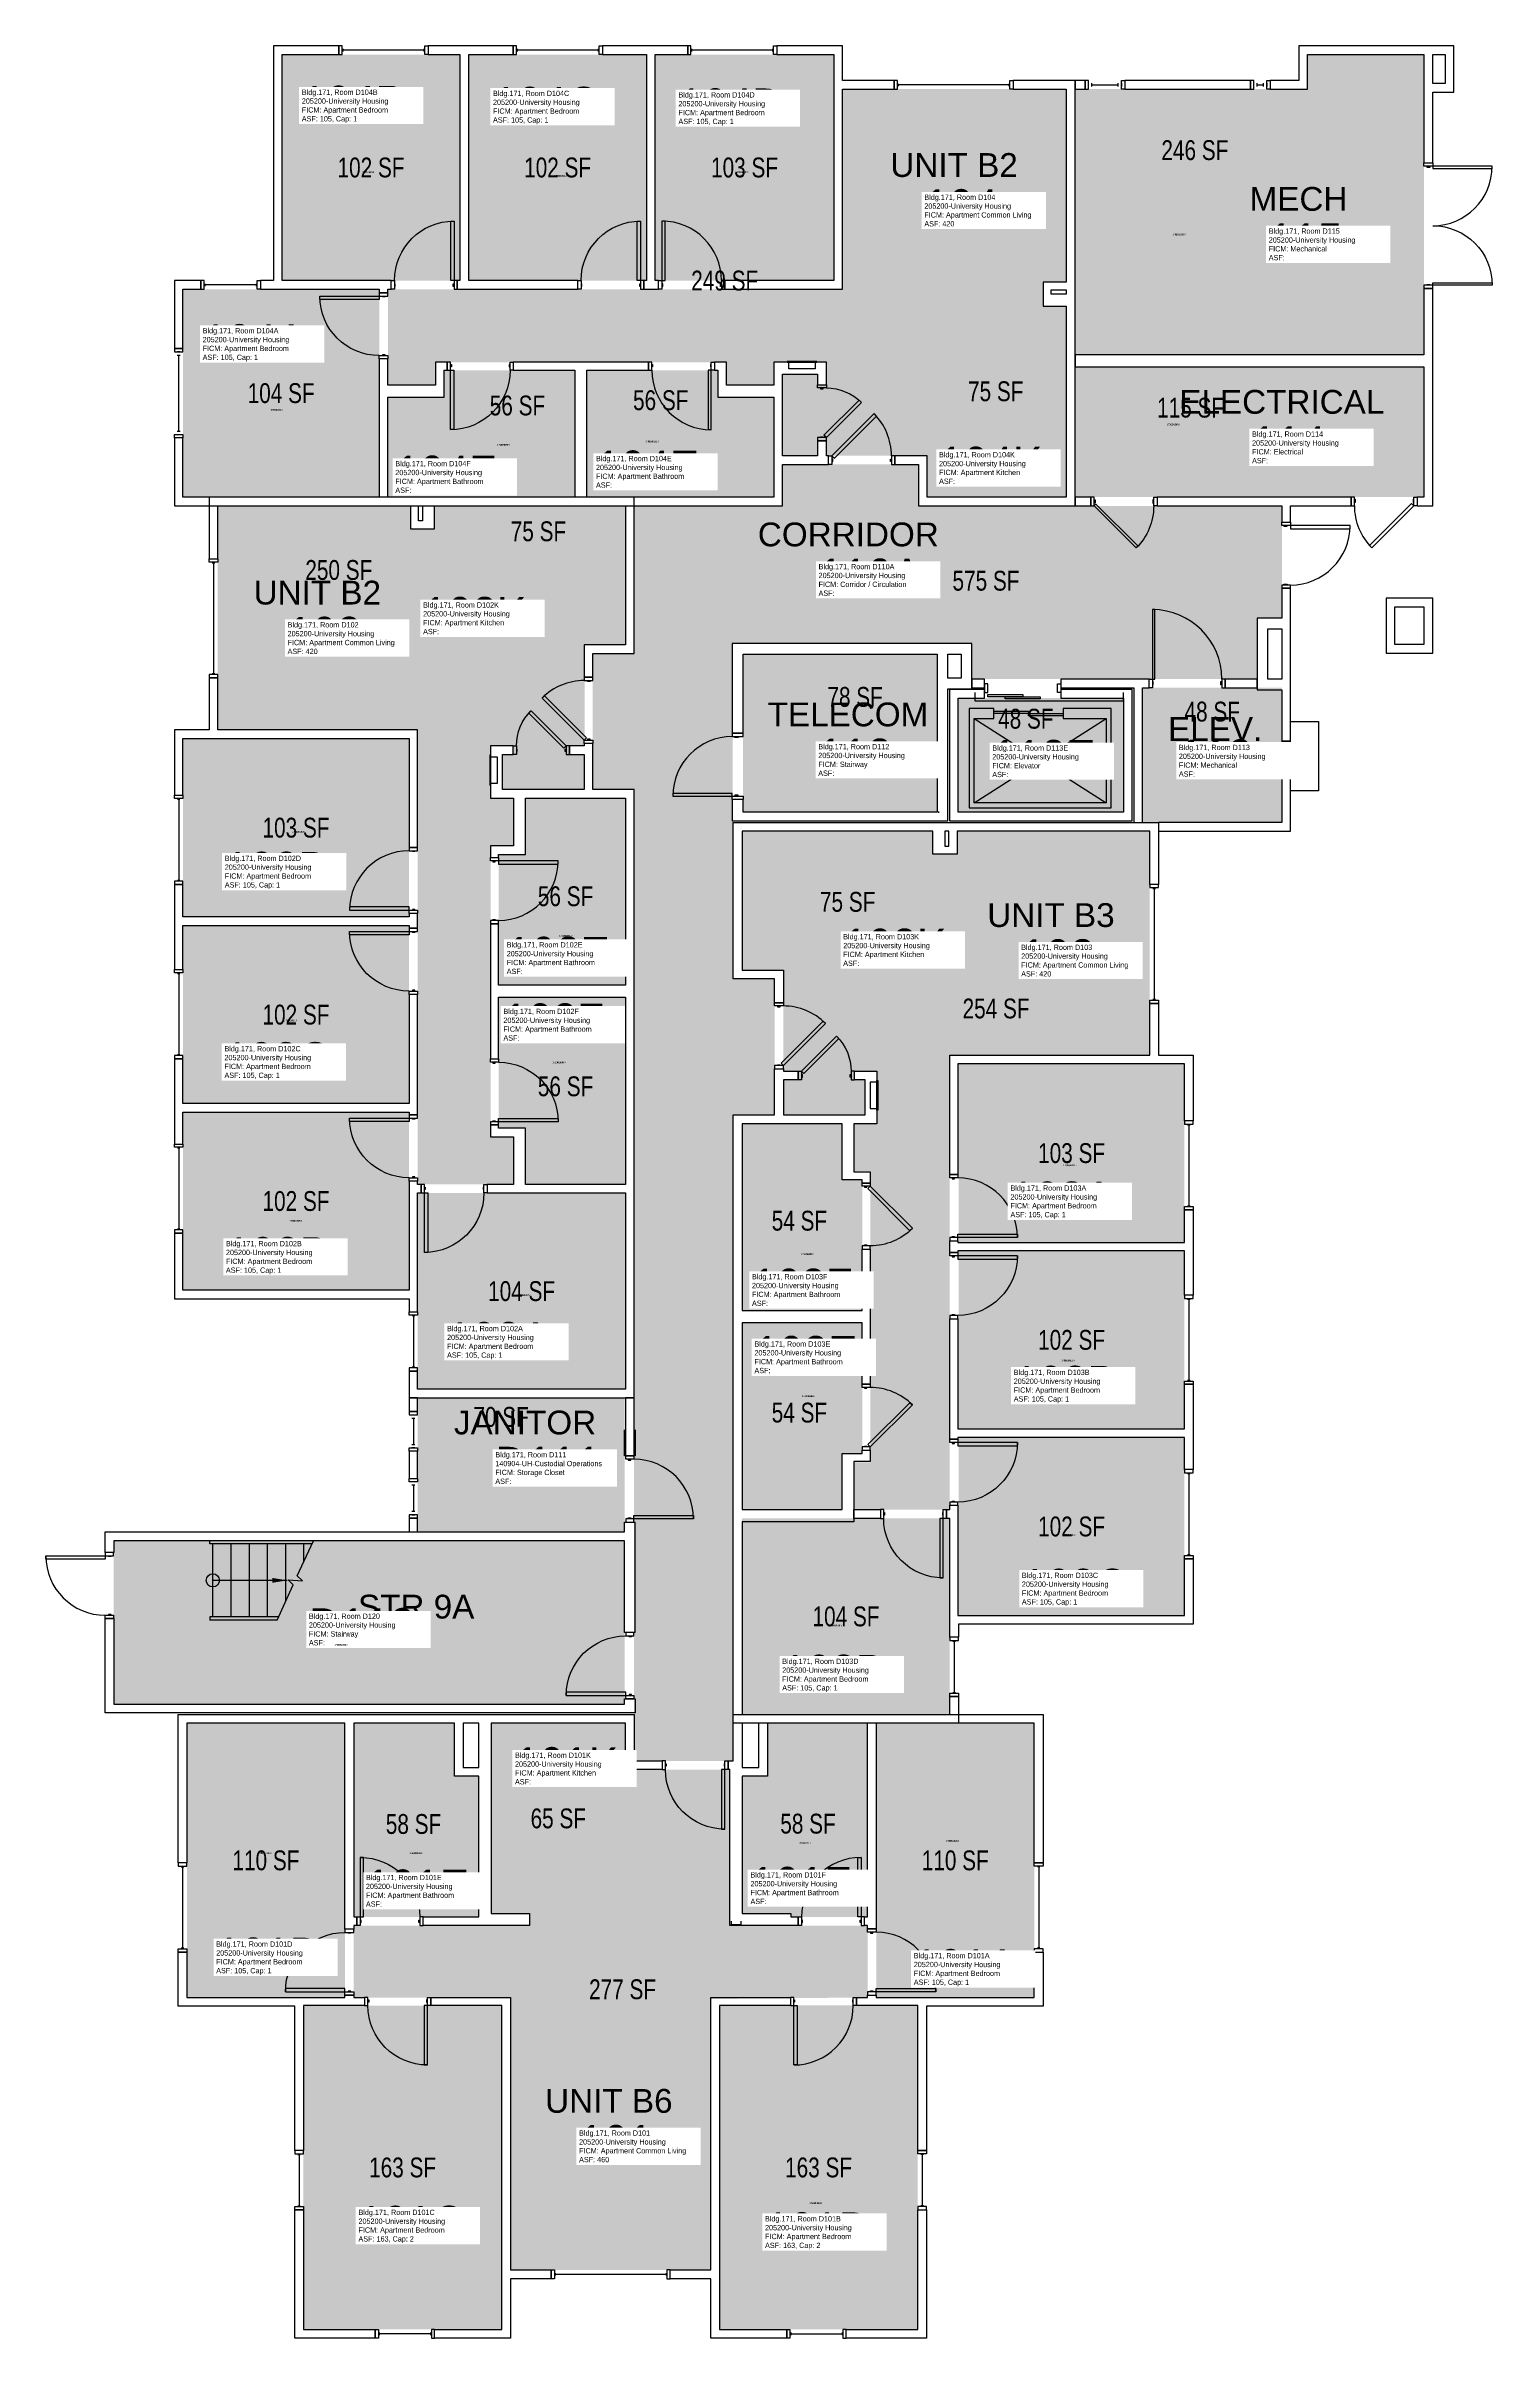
# Model space of a CAD drawing. Header units: inches. Extents: x -179 to 1729, y 245 to 1632.
# Drawn here: x -179 to 696, y 245 to 1632 of the extents above; entities that cross this region are included whole.
import ezdxf
from ezdxf.enums import TextEntityAlignment as Align

# ---------------------------------------------------------------- set-up
doc = ezdxf.new("R2010")
doc.units = ezdxf.units.IN
doc.header["$LTSCALE"] = 48
doc.header["$MEASUREMENT"] = 0
for name, color, linetype in [('A-DOOR', 2, 'Continuous'), ('A-FLOR', 3, 'Continuous'), ('A-GLAZ', 1, 'Continuous'), ('A-IDEN-RNUM', 7, 'Continuous'), ('A-IDEN-SNUM', 4, 'Continuous'), ('A-IDEN-VNUM', 4, 'Continuous'), ('A-MISC', 2, 'Continuous'), ('A-WALL', 5, 'Continuous'), ('AREA-TEXT', 3, 'Continuous'), ('Rooms-Category-Color', 7, 'Continuous'), ('Rooms-College-Color', 7, 'Continuous'), ('Rooms-Department-Color', 7, 'Continuous'), ('Rooms-Division-Color', 7, 'Continuous'), ('Rooms-Information', 7, 'Continuous')]:
    doc.layers.add(name, color=color, linetype=linetype)
doc.styles.add('CP_AREA', font='arial.ttf', dxfattribs={"height": 15})
doc.styles.add('CP_ROOMSNUMBER', font='arial.ttf', dxfattribs={"height": 1})
doc.styles.add('CP_ROOMVNUMBER', font='arial.ttf', dxfattribs={"width": 0.85, "height": 0.075})
doc.styles.get("Standard").update_dxf_attribs({"font": 'arial.ttf'})
doc.dimstyles.get("Standard").update_dxf_attribs({"dimtxt": 0.18, "dimasz": 0.18, "dimexe": 0.18, "dimexo": 0.0625, "dimgap": 0.09, "dimtad": 0, "dimtih": 1, "dimtoh": 1, "dimdec": 4, "dimzin": 0, "dimdsep": 46, "dimtxsty": 'Standard', "dimcen": 0.09, "dimadec": 0, "dimazin": 0, "dimtfac": 1, "dimtdec": 4, "dimtofl": 0, "dimtmove": 0, "dimatfit": 3, "dimfxl": 1, "dimtolj": 1, "dimtzin": 0, "dimarcsym": 0})

msp = doc.modelspace()

# ---------------------------------------------------------------- hatches: boundary and pattern name
h = msp.add_hatch()
h.set_pattern_fill('ANSI31', color=256, style=0)
h.set_pattern_definition([(45, (-160.85672, 2004.84335), (-0.088388348, 0.088388348), [])])
h.paths.add_polyline_path([(170.6, 1420.9), (229.3, 1420.9), (229.3, 1411.7), (170.6, 1411.7)], flags=9)
h = msp.add_hatch()
h.set_pattern_fill('ANSI31', color=256, angle=90, style=0)
h.set_pattern_definition([(135, (-474.46835, 754.76828), (-0.088388348, -0.088388348), [])])
h.paths.add_polyline_path([(109.5, 1086.2), (109.5, 1145), (118.7, 1145), (118.7, 1086.2)], flags=9)
at = {"layer": 'Rooms-Category-Color', "true_color": 0x728ef3}
for points in [[(-36.4, 1490), (-36.4, 1626.7), (71.2, 1626.7), (71.2, 1490)], [(76.5, 1626.7), (76.5, 1490), (184.1, 1490), (184.1, 1626.7)], [(297.4, 1626.7), (189.4, 1626.7), (189.4, 1490), (297.4, 1490)], [(438.1, 1489.1), (354, 1489.1), (354, 1384), (292.9, 1384), (292.9, 1393), (287.6, 1393), (287.6, 1384), (266.4, 1384), (266.4, 1433.4), (287.6, 1433.4), (287.6, 1427), (292.9, 1427), (292.9, 1440.6), (261.2, 1440.6), (261.2, 1426.8), (232.4, 1426.8), (232.4, 1440.6), (56.4, 1440.6), (56.4, 1426.8), (27.6, 1426.8), (27.6, 1484.7), (302.6, 1484.7), (302.6, 1605.8), (438.1, 1605.8)], [(-96.4, 1359), (-96.4, 1484.7), (22.4, 1484.7), (22.4, 1359)], [(354, 1359), (354, 1489.1), (424.1, 1489.1), (424.1, 1474.5), (438.1, 1474.5), (438.1, 1359)], [(27.6, 1359), (27.6, 1419.5), (61.6, 1419.5), (61.6, 1435.7), (140.8, 1435.7), (140.8, 1359)], [(148, 1359), (148, 1435.7), (227.2, 1435.7), (227.2, 1419.5), (261.2, 1419.5), (261.2, 1359)], [(41.2, 1353.7), (41.2, 1269.6), (146.7, 1269.5), (146.7, 1208.4), (137.4, 1208.5), (137.4, 1203.2), (146.4, 1203.2), (146.4, 1182), (97, 1182), (97, 1203.2), (103.4, 1203.2), (103.4, 1208.5), (89.7, 1208.5), (89.7, 1176.8), (103.6, 1176.8), (103.6, 1147.7), (89.7, 1147.8), (89.7, 972.2), (103.6, 972), (103.6, 943.2), (45.6, 943.2), (45.6, 1218.2), (-75.4, 1218.2), (-75.4, 1353.7)], [(171.4, 1269.6), (41.2, 1269.6), (41.2, 1339.7), (55.9, 1339.7), (55.9, 1353.7), (171.4, 1353.7)], [(-96.4, 1213), (-96.4, 1105), (40.4, 1105), (40.4, 1213)], [(171.4, 1063.6), (94.6, 1063.6), (94.6, 1142.8), (110.9, 1142.8), (110.9, 1176.8), (171.4, 1176.8)], [(241.9, 1072.7), (372, 1072.7), (372, 1142.9), (357.4, 1142.9), (357.4, 1156.9), (241.9, 1156.9)], [(372, 1156.9), (372, 1072.7), (266.9, 1072.7), (266.9, 1011.6), (275.8, 1011.6), (275.8, 1006.4), (266.9, 1006.4), (266.9, 985.2), (316.3, 985.2), (316.3, 1006.4), (309.8, 1006.4), (309.8, 1011.6), (323.5, 1011.6), (323.5, 979.9), (309.6, 979.9), (309.6, 951.2), (319.5, 951.2), (319.5, 775.1), (309.6, 775.1), (309.6, 746.4), (367.6, 746.4), (367.6, 1021.4), (488.6, 1021.4), (488.6, 1156.9)], [(-96.4, 992.1), (40.4, 992.1), (40.4, 1099.7), (-96.4, 1099.7)], [(171.4, 943.2), (110.9, 943.2), (110.9, 977.2), (94.6, 977.2), (94.6, 1056.4), (171.4, 1056.4)], [(509.6, 1016.1), (509.6, 908.1), (372.9, 908.1), (372.9, 1016.1)], [(40.4, 879.2), (-96.4, 879.2), (-96.4, 986.9), (40.4, 986.9)], [(241.9, 866.8), (314.6, 866.8), (314.6, 945.9), (302.4, 945.9), (302.4, 979.9), (241.9, 979.9)], [(171.4, 819.2), (45.6, 819.2), (45.6, 938), (171.4, 938)], [(509.6, 795.2), (372.9, 795.2), (372.9, 902.9), (509.6, 902.9)], [(241.9, 746.4), (302.4, 746.4), (302.4, 780.4), (314.6, 780.4), (314.6, 859.5), (241.9, 859.5)], [(45.6, 814), (170.8, 814), (170.8, 732.9), (45.6, 732.9)], [(372.9, 682.4), (509.6, 682.4), (509.6, 790), (372.9, 790)], [(241.9, 622.4), (367.6, 622.4), (367.6, 741.1), (241.9, 741.1)], [(1.6, 617.1), (-94, 617.1), (-94, 451.2), (1.6, 451.2)], [(67.9, 617.1), (6.9, 617.1), (6.9, 500), (82.7, 500), (82.7, 585.1), (67.9, 585.1)], [(171.4, 617.1), (90, 617.1), (90, 502), (171.4, 502)], [(317.9, 617.1), (317.9, 500), (271.5, 500), (271.5, 502), (241.9, 502), (241.9, 585.1), (257.3, 585.1), (257.3, 617.1)], [(418.7, 617.1), (323.1, 617.1), (323.1, 492.6), (323.1, 451.2), (418.7, 451.2)], [(101.8, 286.4), (223, 286.4), (223, 450.5), (317.9, 451.2), (317.9, 494.7), (234.6, 494.7), (234.6, 589.1), (171.4, 589.1), (171.4, 502), (113.8, 502), (113.8, 494.7), (6.9, 494.7), (6.9, 451.2), (101.7, 451.2)], [(96.5, 446.4), (-23.5, 446.3), (-23.5, 250.4), (96.5, 250.5)], [(348.2, 446.4), (228.2, 446.4), (228.2, 250.4), (348.2, 250.4)]]:
    msp.add_hatch(color=171, dxfattribs=at).paths.add_polyline_path(points)
at = {"layer": 'Rooms-Category-Color', "true_color": 0xadadad}
for points in [[(443.4, 1605.8), (584.1, 1605.8), (584.1, 1626.7), (654.5, 1626.7), (654.5, 1445), (443.4, 1445)], [(443.4, 1359), (443.4, 1437.7), (654.5, 1437.7), (654.5, 1359)], [(553.5, 1248.9), (553.5, 1285.7), (568.6, 1285.7), (568.6, 1353.7), (348.7, 1353.7), (348.7, 1378.8), (266.4, 1378.8), (266.4, 1353.7), (176.6, 1353.7), (176.6, 1264.4), (151.6, 1264.4), (151.6, 1182), (176.6, 1182), (176.6, 594.4), (236.6, 594.4), (236.6, 985.2), (261.6, 985.2), (261.6, 1067.5), (236.6, 1067.5), (236, 1270.4), (381, 1270.4), (381, 1248.9)], [(360, 1168.4), (360, 1263.9), (242.5, 1263.9), (242.5, 1168.4)], [(372.7, 1168.4), (472.7, 1168.4), (472.7, 1237.4), (372.7, 1237.4)], [(484.2, 1243.6), (568.6, 1243.6), (568.6, 1162.1), (484.2, 1162.1)], [(170.8, 628.6), (-138.3, 628.6), (-138.3, 727.6), (170.8, 727.6)]]:
    msp.add_hatch(color=253, dxfattribs=at).paths.add_polyline_path(points)
at = {"layer": 'Rooms-College-Color', "true_color": 0xadadad}
for points in [[(-36.4, 1490), (-36.4, 1626.7), (71.2, 1626.7), (71.2, 1490)], [(76.5, 1626.7), (76.5, 1490), (184.1, 1490), (184.1, 1626.7)], [(297.4, 1626.7), (189.4, 1626.7), (189.4, 1490), (297.4, 1490)], [(443.4, 1605.8), (584.1, 1605.8), (584.1, 1626.7), (654.5, 1626.7), (654.5, 1445), (443.4, 1445)], [(438.1, 1489.1), (354, 1489.1), (354, 1384), (292.9, 1384), (292.9, 1393), (287.6, 1393), (287.6, 1384), (266.4, 1384), (266.4, 1433.4), (287.6, 1433.4), (287.6, 1427), (292.9, 1427), (292.9, 1440.6), (261.2, 1440.6), (261.2, 1426.8), (232.4, 1426.8), (232.4, 1440.6), (56.4, 1440.6), (56.4, 1426.8), (27.6, 1426.8), (27.6, 1484.7), (302.6, 1484.7), (302.6, 1605.8), (438.1, 1605.8)], [(-96.4, 1359), (-96.4, 1484.7), (22.4, 1484.7), (22.4, 1359)], [(354, 1359), (354, 1489.1), (424.1, 1489.1), (424.1, 1474.5), (438.1, 1474.5), (438.1, 1359)], [(27.6, 1359), (27.6, 1419.5), (61.6, 1419.5), (61.6, 1435.7), (140.8, 1435.7), (140.8, 1359)], [(148, 1359), (148, 1435.7), (227.2, 1435.7), (227.2, 1419.5), (261.2, 1419.5), (261.2, 1359)], [(443.4, 1359), (443.4, 1437.7), (654.5, 1437.7), (654.5, 1359)], [(553.5, 1248.9), (553.5, 1285.7), (568.6, 1285.7), (568.6, 1353.7), (348.7, 1353.7), (348.7, 1378.8), (266.4, 1378.8), (266.4, 1353.7), (176.6, 1353.7), (176.6, 1264.4), (151.6, 1264.4), (151.6, 1182), (176.6, 1182), (176.6, 594.4), (236.6, 594.4), (236.6, 985.2), (261.6, 985.2), (261.6, 1067.5), (236.6, 1067.5), (236, 1270.4), (381, 1270.4), (381, 1248.9)], [(41.2, 1353.7), (41.2, 1269.6), (146.7, 1269.5), (146.7, 1208.4), (137.4, 1208.5), (137.4, 1203.2), (146.4, 1203.2), (146.4, 1182), (97, 1182), (97, 1203.2), (103.4, 1203.2), (103.4, 1208.5), (89.7, 1208.5), (89.7, 1176.8), (103.6, 1176.8), (103.6, 1147.7), (89.7, 1147.8), (89.7, 972.2), (103.6, 972), (103.6, 943.2), (45.6, 943.2), (45.6, 1218.2), (-75.4, 1218.2), (-75.4, 1353.7)], [(171.4, 1269.6), (41.2, 1269.6), (41.2, 1339.7), (55.9, 1339.7), (55.9, 1353.7), (171.4, 1353.7)], [(360, 1168.4), (360, 1263.9), (242.5, 1263.9), (242.5, 1168.4)], [(372.7, 1168.4), (472.7, 1168.4), (472.7, 1237.4), (372.7, 1237.4)], [(484.2, 1243.6), (568.6, 1243.6), (568.6, 1162.1), (484.2, 1162.1)], [(-96.4, 1213), (-96.4, 1105), (40.4, 1105), (40.4, 1213)], [(171.4, 1063.6), (94.6, 1063.6), (94.6, 1142.8), (110.9, 1142.8), (110.9, 1176.8), (171.4, 1176.8)], [(241.9, 1072.7), (372, 1072.7), (372, 1142.9), (357.4, 1142.9), (357.4, 1156.9), (241.9, 1156.9)], [(372, 1156.9), (372, 1072.7), (266.9, 1072.7), (266.9, 1011.6), (275.8, 1011.6), (275.8, 1006.4), (266.9, 1006.4), (266.9, 985.2), (316.3, 985.2), (316.3, 1006.4), (309.8, 1006.4), (309.8, 1011.6), (323.5, 1011.6), (323.5, 979.9), (309.6, 979.9), (309.6, 951.2), (319.5, 951.2), (319.5, 775.1), (309.6, 775.1), (309.6, 746.4), (367.6, 746.4), (367.6, 1021.4), (488.6, 1021.4), (488.6, 1156.9)], [(-96.4, 992.1), (40.4, 992.1), (40.4, 1099.7), (-96.4, 1099.7)], [(171.4, 943.2), (110.9, 943.2), (110.9, 977.2), (94.6, 977.2), (94.6, 1056.4), (171.4, 1056.4)], [(509.6, 1016.1), (509.6, 908.1), (372.9, 908.1), (372.9, 1016.1)], [(40.4, 879.2), (-96.4, 879.2), (-96.4, 986.9), (40.4, 986.9)], [(241.9, 866.8), (314.6, 866.8), (314.6, 945.9), (302.4, 945.9), (302.4, 979.9), (241.9, 979.9)], [(171.4, 819.2), (45.6, 819.2), (45.6, 938), (171.4, 938)], [(509.6, 795.2), (372.9, 795.2), (372.9, 902.9), (509.6, 902.9)], [(241.9, 746.4), (302.4, 746.4), (302.4, 780.4), (314.6, 780.4), (314.6, 859.5), (241.9, 859.5)], [(45.6, 814), (170.8, 814), (170.8, 732.9), (45.6, 732.9)], [(372.9, 682.4), (509.6, 682.4), (509.6, 790), (372.9, 790)], [(241.9, 622.4), (367.6, 622.4), (367.6, 741.1), (241.9, 741.1)], [(170.8, 628.6), (-138.3, 628.6), (-138.3, 727.6), (170.8, 727.6)], [(1.6, 617.1), (-94, 617.1), (-94, 451.2), (1.6, 451.2)], [(67.9, 617.1), (6.9, 617.1), (6.9, 500), (82.7, 500), (82.7, 585.1), (67.9, 585.1)], [(171.4, 617.1), (90, 617.1), (90, 502), (171.4, 502)], [(317.9, 617.1), (317.9, 500), (271.5, 500), (271.5, 502), (241.9, 502), (241.9, 585.1), (257.3, 585.1), (257.3, 617.1)], [(418.7, 617.1), (323.1, 617.1), (323.1, 492.6), (323.1, 451.2), (418.7, 451.2)], [(101.8, 286.4), (223, 286.4), (223, 450.5), (317.9, 451.2), (317.9, 494.7), (234.6, 494.7), (234.6, 589.1), (171.4, 589.1), (171.4, 502), (113.8, 502), (113.8, 494.7), (6.9, 494.7), (6.9, 451.2), (101.7, 451.2)], [(96.5, 446.4), (-23.5, 446.3), (-23.5, 250.4), (96.5, 250.5)], [(348.2, 446.4), (228.2, 446.4), (228.2, 250.4), (348.2, 250.4)]]:
    msp.add_hatch(color=253, dxfattribs=at).paths.add_polyline_path(points)
at = {"layer": 'Rooms-Department-Color', "true_color": 0x604aed}
for points in [[(-36.4, 1490), (-36.4, 1626.7), (71.2, 1626.7), (71.2, 1490)], [(76.5, 1626.7), (76.5, 1490), (184.1, 1490), (184.1, 1626.7)], [(297.4, 1626.7), (189.4, 1626.7), (189.4, 1490), (297.4, 1490)], [(438.1, 1489.1), (354, 1489.1), (354, 1384), (292.9, 1384), (292.9, 1393), (287.6, 1393), (287.6, 1384), (266.4, 1384), (266.4, 1433.4), (287.6, 1433.4), (287.6, 1427), (292.9, 1427), (292.9, 1440.6), (261.2, 1440.6), (261.2, 1426.8), (232.4, 1426.8), (232.4, 1440.6), (56.4, 1440.6), (56.4, 1426.8), (27.6, 1426.8), (27.6, 1484.7), (302.6, 1484.7), (302.6, 1605.8), (438.1, 1605.8)], [(-96.4, 1359), (-96.4, 1484.7), (22.4, 1484.7), (22.4, 1359)], [(354, 1359), (354, 1489.1), (424.1, 1489.1), (424.1, 1474.5), (438.1, 1474.5), (438.1, 1359)], [(27.6, 1359), (27.6, 1419.5), (61.6, 1419.5), (61.6, 1435.7), (140.8, 1435.7), (140.8, 1359)], [(148, 1359), (148, 1435.7), (227.2, 1435.7), (227.2, 1419.5), (261.2, 1419.5), (261.2, 1359)], [(41.2, 1353.7), (41.2, 1269.6), (146.7, 1269.5), (146.7, 1208.4), (137.4, 1208.5), (137.4, 1203.2), (146.4, 1203.2), (146.4, 1182), (97, 1182), (97, 1203.2), (103.4, 1203.2), (103.4, 1208.5), (89.7, 1208.5), (89.7, 1176.8), (103.6, 1176.8), (103.6, 1147.7), (89.7, 1147.8), (89.7, 972.2), (103.6, 972), (103.6, 943.2), (45.6, 943.2), (45.6, 1218.2), (-75.4, 1218.2), (-75.4, 1353.7)], [(171.4, 1269.6), (41.2, 1269.6), (41.2, 1339.7), (55.9, 1339.7), (55.9, 1353.7), (171.4, 1353.7)], [(-96.4, 1213), (-96.4, 1105), (40.4, 1105), (40.4, 1213)], [(171.4, 1063.6), (94.6, 1063.6), (94.6, 1142.8), (110.9, 1142.8), (110.9, 1176.8), (171.4, 1176.8)], [(241.9, 1072.7), (372, 1072.7), (372, 1142.9), (357.4, 1142.9), (357.4, 1156.9), (241.9, 1156.9)], [(372, 1156.9), (372, 1072.7), (266.9, 1072.7), (266.9, 1011.6), (275.8, 1011.6), (275.8, 1006.4), (266.9, 1006.4), (266.9, 985.2), (316.3, 985.2), (316.3, 1006.4), (309.8, 1006.4), (309.8, 1011.6), (323.5, 1011.6), (323.5, 979.9), (309.6, 979.9), (309.6, 951.2), (319.5, 951.2), (319.5, 775.1), (309.6, 775.1), (309.6, 746.4), (367.6, 746.4), (367.6, 1021.4), (488.6, 1021.4), (488.6, 1156.9)], [(-96.4, 992.1), (40.4, 992.1), (40.4, 1099.7), (-96.4, 1099.7)], [(171.4, 943.2), (110.9, 943.2), (110.9, 977.2), (94.6, 977.2), (94.6, 1056.4), (171.4, 1056.4)], [(509.6, 1016.1), (509.6, 908.1), (372.9, 908.1), (372.9, 1016.1)], [(40.4, 879.2), (-96.4, 879.2), (-96.4, 986.9), (40.4, 986.9)], [(241.9, 866.8), (314.6, 866.8), (314.6, 945.9), (302.4, 945.9), (302.4, 979.9), (241.9, 979.9)], [(171.4, 819.2), (45.6, 819.2), (45.6, 938), (171.4, 938)], [(509.6, 795.2), (372.9, 795.2), (372.9, 902.9), (509.6, 902.9)], [(241.9, 746.4), (302.4, 746.4), (302.4, 780.4), (314.6, 780.4), (314.6, 859.5), (241.9, 859.5)], [(45.6, 814), (170.8, 814), (170.8, 732.9), (45.6, 732.9)], [(372.9, 682.4), (509.6, 682.4), (509.6, 790), (372.9, 790)], [(241.9, 622.4), (367.6, 622.4), (367.6, 741.1), (241.9, 741.1)], [(1.6, 617.1), (-94, 617.1), (-94, 451.2), (1.6, 451.2)], [(67.9, 617.1), (6.9, 617.1), (6.9, 500), (82.7, 500), (82.7, 585.1), (67.9, 585.1)], [(171.4, 617.1), (90, 617.1), (90, 502), (171.4, 502)], [(317.9, 617.1), (317.9, 500), (271.5, 500), (271.5, 502), (241.9, 502), (241.9, 585.1), (257.3, 585.1), (257.3, 617.1)], [(418.7, 617.1), (323.1, 617.1), (323.1, 492.6), (323.1, 451.2), (418.7, 451.2)], [(101.8, 286.4), (223, 286.4), (223, 450.5), (317.9, 451.2), (317.9, 494.7), (234.6, 494.7), (234.6, 589.1), (171.4, 589.1), (171.4, 502), (113.8, 502), (113.8, 494.7), (6.9, 494.7), (6.9, 451.2), (101.7, 451.2)], [(96.5, 446.4), (-23.5, 446.3), (-23.5, 250.4), (96.5, 250.5)], [(348.2, 446.4), (228.2, 446.4), (228.2, 250.4), (348.2, 250.4)]]:
    msp.add_hatch(color=173, dxfattribs=at).paths.add_polyline_path(points)
at = {"layer": 'Rooms-Department-Color', "true_color": 0xacacac}
for points in [[(443.4, 1605.8), (584.1, 1605.8), (584.1, 1626.7), (654.5, 1626.7), (654.5, 1445), (443.4, 1445)], [(443.4, 1359), (443.4, 1437.7), (654.5, 1437.7), (654.5, 1359)], [(553.5, 1248.9), (553.5, 1285.7), (568.6, 1285.7), (568.6, 1353.7), (348.7, 1353.7), (348.7, 1378.8), (266.4, 1378.8), (266.4, 1353.7), (176.6, 1353.7), (176.6, 1264.4), (151.6, 1264.4), (151.6, 1182), (176.6, 1182), (176.6, 594.4), (236.6, 594.4), (236.6, 985.2), (261.6, 985.2), (261.6, 1067.5), (236.6, 1067.5), (236, 1270.4), (381, 1270.4), (381, 1248.9)], [(360, 1168.4), (360, 1263.9), (242.5, 1263.9), (242.5, 1168.4)], [(372.7, 1168.4), (472.7, 1168.4), (472.7, 1237.4), (372.7, 1237.4)], [(484.2, 1243.6), (568.6, 1243.6), (568.6, 1162.1), (484.2, 1162.1)], [(170.8, 628.6), (-138.3, 628.6), (-138.3, 727.6), (170.8, 727.6)]]:
    msp.add_hatch(color=253, dxfattribs=at).paths.add_polyline_path(points)
at = {"layer": 'Rooms-Division-Color', "true_color": 0x604aed}
for points in [[(-36.4, 1490), (-36.4, 1626.7), (71.2, 1626.7), (71.2, 1490)], [(76.5, 1626.7), (76.5, 1490), (184.1, 1490), (184.1, 1626.7)], [(297.4, 1626.7), (189.4, 1626.7), (189.4, 1490), (297.4, 1490)], [(438.1, 1489.1), (354, 1489.1), (354, 1384), (292.9, 1384), (292.9, 1393), (287.6, 1393), (287.6, 1384), (266.4, 1384), (266.4, 1433.4), (287.6, 1433.4), (287.6, 1427), (292.9, 1427), (292.9, 1440.6), (261.2, 1440.6), (261.2, 1426.8), (232.4, 1426.8), (232.4, 1440.6), (56.4, 1440.6), (56.4, 1426.8), (27.6, 1426.8), (27.6, 1484.7), (302.6, 1484.7), (302.6, 1605.8), (438.1, 1605.8)], [(-96.4, 1359), (-96.4, 1484.7), (22.4, 1484.7), (22.4, 1359)], [(354, 1359), (354, 1489.1), (424.1, 1489.1), (424.1, 1474.5), (438.1, 1474.5), (438.1, 1359)], [(27.6, 1359), (27.6, 1419.5), (61.6, 1419.5), (61.6, 1435.7), (140.8, 1435.7), (140.8, 1359)], [(148, 1359), (148, 1435.7), (227.2, 1435.7), (227.2, 1419.5), (261.2, 1419.5), (261.2, 1359)], [(41.2, 1353.7), (41.2, 1269.6), (146.7, 1269.5), (146.7, 1208.4), (137.4, 1208.5), (137.4, 1203.2), (146.4, 1203.2), (146.4, 1182), (97, 1182), (97, 1203.2), (103.4, 1203.2), (103.4, 1208.5), (89.7, 1208.5), (89.7, 1176.8), (103.6, 1176.8), (103.6, 1147.7), (89.7, 1147.8), (89.7, 972.2), (103.6, 972), (103.6, 943.2), (45.6, 943.2), (45.6, 1218.2), (-75.4, 1218.2), (-75.4, 1353.7)], [(171.4, 1269.6), (41.2, 1269.6), (41.2, 1339.7), (55.9, 1339.7), (55.9, 1353.7), (171.4, 1353.7)], [(-96.4, 1213), (-96.4, 1105), (40.4, 1105), (40.4, 1213)], [(171.4, 1063.6), (94.6, 1063.6), (94.6, 1142.8), (110.9, 1142.8), (110.9, 1176.8), (171.4, 1176.8)], [(241.9, 1072.7), (372, 1072.7), (372, 1142.9), (357.4, 1142.9), (357.4, 1156.9), (241.9, 1156.9)], [(372, 1156.9), (372, 1072.7), (266.9, 1072.7), (266.9, 1011.6), (275.8, 1011.6), (275.8, 1006.4), (266.9, 1006.4), (266.9, 985.2), (316.3, 985.2), (316.3, 1006.4), (309.8, 1006.4), (309.8, 1011.6), (323.5, 1011.6), (323.5, 979.9), (309.6, 979.9), (309.6, 951.2), (319.5, 951.2), (319.5, 775.1), (309.6, 775.1), (309.6, 746.4), (367.6, 746.4), (367.6, 1021.4), (488.6, 1021.4), (488.6, 1156.9)], [(-96.4, 992.1), (40.4, 992.1), (40.4, 1099.7), (-96.4, 1099.7)], [(171.4, 943.2), (110.9, 943.2), (110.9, 977.2), (94.6, 977.2), (94.6, 1056.4), (171.4, 1056.4)], [(509.6, 1016.1), (509.6, 908.1), (372.9, 908.1), (372.9, 1016.1)], [(40.4, 879.2), (-96.4, 879.2), (-96.4, 986.9), (40.4, 986.9)], [(241.9, 866.8), (314.6, 866.8), (314.6, 945.9), (302.4, 945.9), (302.4, 979.9), (241.9, 979.9)], [(171.4, 819.2), (45.6, 819.2), (45.6, 938), (171.4, 938)], [(509.6, 795.2), (372.9, 795.2), (372.9, 902.9), (509.6, 902.9)], [(241.9, 746.4), (302.4, 746.4), (302.4, 780.4), (314.6, 780.4), (314.6, 859.5), (241.9, 859.5)], [(45.6, 814), (170.8, 814), (170.8, 732.9), (45.6, 732.9)], [(372.9, 682.4), (509.6, 682.4), (509.6, 790), (372.9, 790)], [(241.9, 622.4), (367.6, 622.4), (367.6, 741.1), (241.9, 741.1)], [(1.6, 617.1), (-94, 617.1), (-94, 451.2), (1.6, 451.2)], [(67.9, 617.1), (6.9, 617.1), (6.9, 500), (82.7, 500), (82.7, 585.1), (67.9, 585.1)], [(171.4, 617.1), (90, 617.1), (90, 502), (171.4, 502)], [(317.9, 617.1), (317.9, 500), (271.5, 500), (271.5, 502), (241.9, 502), (241.9, 585.1), (257.3, 585.1), (257.3, 617.1)], [(418.7, 617.1), (323.1, 617.1), (323.1, 492.6), (323.1, 451.2), (418.7, 451.2)], [(101.8, 286.4), (223, 286.4), (223, 450.5), (317.9, 451.2), (317.9, 494.7), (234.6, 494.7), (234.6, 589.1), (171.4, 589.1), (171.4, 502), (113.8, 502), (113.8, 494.7), (6.9, 494.7), (6.9, 451.2), (101.7, 451.2)], [(96.5, 446.4), (-23.5, 446.3), (-23.5, 250.4), (96.5, 250.5)], [(348.2, 446.4), (228.2, 446.4), (228.2, 250.4), (348.2, 250.4)]]:
    msp.add_hatch(color=173, dxfattribs=at).paths.add_polyline_path(points)
at = {"layer": 'Rooms-Division-Color', "true_color": 0xadadad}
for points in [[(443.4, 1605.8), (584.1, 1605.8), (584.1, 1626.7), (654.5, 1626.7), (654.5, 1445), (443.4, 1445)], [(443.4, 1359), (443.4, 1437.7), (654.5, 1437.7), (654.5, 1359)], [(553.5, 1248.9), (553.5, 1285.7), (568.6, 1285.7), (568.6, 1353.7), (348.7, 1353.7), (348.7, 1378.8), (266.4, 1378.8), (266.4, 1353.7), (176.6, 1353.7), (176.6, 1264.4), (151.6, 1264.4), (151.6, 1182), (176.6, 1182), (176.6, 594.4), (236.6, 594.4), (236.6, 985.2), (261.6, 985.2), (261.6, 1067.5), (236.6, 1067.5), (236, 1270.4), (381, 1270.4), (381, 1248.9)], [(360, 1168.4), (360, 1263.9), (242.5, 1263.9), (242.5, 1168.4)], [(372.7, 1168.4), (472.7, 1168.4), (472.7, 1237.4), (372.7, 1237.4)], [(484.2, 1243.6), (568.6, 1243.6), (568.6, 1162.1), (484.2, 1162.1)], [(170.8, 628.6), (-138.3, 628.6), (-138.3, 727.6), (170.8, 727.6)]]:
    msp.add_hatch(color=253, dxfattribs=at).paths.add_polyline_path(points)

# ---------------------------------------------------------------- linework, layer by layer
at = {"layer": 'A-DOOR'}
for p, q in [((654.5, 1559.2), (654.5, 1561.2)), ((654.5, 1561.2), (659.8, 1561.2)), ((659.8, 1559.2), (654.5, 1559.2)), ((656.3, 1559.2), (656.3, 1558.7)), ((658.3, 1559.2), (656.3, 1559.2)), ((656.3, 1558.7), (658.3, 1558.7)), ((658.3, 1558.7), (658.3, 1559.2)), ((659.8, 1561.2), (659.8, 1559.2)), ((659.8, 1559.2), (659.8, 1557.7)), ((695.8, 1559.2), (659.8, 1559.2)), ((659.8, 1557.7), (695.8, 1557.7)), ((695.8, 1557.7), (695.8, 1559.2)), ((654.5, 1487.2), (654.5, 1485.2)), ((659.8, 1487.2), (654.5, 1487.2)), ((654.5, 1485.2), (659.8, 1485.2)), ((656.3, 1487.2), (656.3, 1487.7)), ((656.3, 1487.7), (658.3, 1487.7)), ((658.3, 1487.2), (656.3, 1487.2)), ((658.3, 1487.7), (658.3, 1487.2)), ((659.8, 1487.2), (659.8, 1488.7)), ((659.8, 1488.7), (695.8, 1488.7)), ((695.8, 1487.2), (659.8, 1487.2)), ((659.8, 1485.2), (659.8, 1487.2)), ((695.8, 1488.7), (695.8, 1487.2)), ((455, 1359), (453, 1359)), ((453, 1359), (453, 1353.7)), ((453, 1353.7), (455, 1353.7)), ((455, 1353.7), (455, 1359)), ((455, 1357.3), (455.5, 1357.3)), ((455, 1355.3), (455, 1357.3)), ((455.5, 1355.3), (455, 1355.3)), ((455, 1353.7), (456, 1354.8)), ((480.4, 1328.3), (455, 1353.7)), ((455.5, 1357.3), (455.5, 1355.3)), ((456, 1354.8), (481.5, 1329.4)), ((491, 1357.3), (490.5, 1357.3)), ((490.5, 1357.3), (490.5, 1355.3)), ((490.5, 1355.3), (491, 1355.3)), ((491, 1359), (493, 1359)), ((491, 1353.7), (491, 1359)), ((491, 1355.3), (491, 1357.3)), ((493, 1353.7), (491, 1353.7)), ((493, 1359), (493, 1353.7)), ((612.4, 1359), (610.4, 1359)), ((610.4, 1359), (610.4, 1353.7)), ((610.4, 1353.7), (612.4, 1353.7)), ((612.4, 1353.7), (612.4, 1359)), ((612.4, 1357.8), (612.9, 1357.8)), ((612.4, 1355.8), (612.4, 1357.8)), ((612.9, 1355.8), (612.4, 1355.8)), ((612.9, 1357.8), (612.9, 1355.8)), ((647, 1355.2), (621.5, 1329.7)), ((623, 1328.3), (648.4, 1353.7)), ((648.4, 1353.7), (647, 1355.2)), ((648.4, 1357.8), (647.9, 1357.8)), ((647.9, 1357.8), (647.9, 1355.8)), ((647.9, 1355.8), (648.4, 1355.8)), ((648.4, 1359), (650.4, 1359)), ((648.4, 1353.7), (648.4, 1359)), ((648.4, 1355.8), (648.4, 1357.8)), ((650.4, 1353.7), (648.4, 1353.7)), ((650.4, 1359), (650.4, 1353.7)), ((568.6, 1341.8), (568.6, 1343.8)), ((568.6, 1343.8), (573.8, 1343.8)), ((573.8, 1341.8), (568.6, 1341.8)), ((569.8, 1341.8), (569.8, 1341.3)), ((571.8, 1341.8), (569.8, 1341.8)), ((569.8, 1341.3), (571.8, 1341.3)), ((571.8, 1341.3), (571.8, 1341.8)), ((573.8, 1343.8), (573.8, 1341.8)), ((573.8, 1341.8), (573.8, 1339.7)), ((609.8, 1341.8), (573.8, 1341.8)), ((573.8, 1339.7), (609.8, 1339.7)), ((609.8, 1339.7), (609.8, 1341.8)), ((481.5, 1329.4), (480.4, 1328.3)), ((621.5, 1329.7), (623, 1328.3)), ((568.6, 1305.8), (568.6, 1303.8)), ((573.8, 1305.8), (568.6, 1305.8)), ((568.6, 1303.8), (573.8, 1303.8)), ((569.8, 1305.8), (569.8, 1306.3)), ((569.8, 1306.3), (571.8, 1306.3)), ((571.8, 1305.8), (569.8, 1305.8)), ((571.8, 1306.3), (571.8, 1305.8)), ((573.8, 1303.8), (573.8, 1305.8)), ((491.7, 1290.9), (490.2, 1290.9)), ((490.2, 1290.9), (490.2, 1248.9)), ((491.7, 1248.9), (491.7, 1290.9)), ((488.2, 1243.6), (488.2, 1248.9)), ((488.2, 1248.9), (490.2, 1248.9)), ((490.2, 1248.9), (491.7, 1248.9)), ((490.2, 1248.9), (490.2, 1243.6)), ((534.2, 1248.9), (532.2, 1248.9)), ((532.2, 1248.9), (532.2, 1243.6)), ((534.2, 1243.6), (534.2, 1248.9)), ((382.7, 1240.7), (382.7, 1235.7)), ((382.7, 1235.7), (472.7, 1235.7)), ((390.7, 1246), (388.7, 1246)), ((388.7, 1246), (388.7, 1240.7)), ((388.7, 1240.7), (390.7, 1240.7)), ((390.7, 1240.7), (390.7, 1246)), ((432.7, 1246), (434.7, 1246)), ((432.7, 1240.7), (432.7, 1246)), ((434.7, 1240.7), (432.7, 1240.7)), ((434.7, 1246), (434.7, 1240.7)), ((472.7, 1235.7), (472.7, 1240.7)), ((490.2, 1243.6), (488.2, 1243.6)), ((490.7, 1247.4), (490.2, 1247.4)), ((490.2, 1247.4), (490.2, 1245.4)), ((490.2, 1245.4), (490.7, 1245.4)), ((490.7, 1245.4), (490.7, 1247.4)), ((531.7, 1245.4), (531.7, 1247.4)), ((531.7, 1247.4), (532.2, 1247.4)), ((532.2, 1245.4), (531.7, 1245.4)), ((532.2, 1247.4), (532.2, 1245.4)), ((532.2, 1243.6), (534.2, 1243.6)), ((394.2, 1228), (394.2, 1229.4)), ((394.2, 1229.4), (415.2, 1229.4)), ((415.2, 1228), (394.2, 1228)), ((415.2, 1229.4), (415.2, 1228)), ((415.2, 1226.6), (415.2, 1228)), ((415.2, 1228), (436.2, 1228)), ((436.2, 1226.6), (415.2, 1226.6)), ((436.2, 1228), (436.2, 1226.6)), ((242.5, 1216.1), (236, 1216.1)), ((236, 1216.1), (236, 1214.1)), ((236, 1214.1), (242.5, 1214.1)), ((237.5, 1213.6), (237.5, 1214.1)), ((237.5, 1214.1), (239.5, 1214.1)), ((239.5, 1213.6), (237.5, 1213.6)), ((239.5, 1214.1), (239.5, 1213.6)), ((242.5, 1214.1), (242.5, 1216.1)), ((236, 1179.6), (200, 1179.6)), ((200, 1179.6), (200, 1178.1)), ((236, 1178.1), (236, 1179.6)), ((200, 1178.1), (236, 1178.1)), ((236, 1176.1), (236, 1178.1)), ((236, 1178.1), (242.5, 1178.1)), ((242.5, 1176.1), (236, 1176.1)), ((239.5, 1178.6), (237.5, 1178.6)), ((237.5, 1178.6), (237.5, 1178.1)), ((237.5, 1178.1), (239.5, 1178.1)), ((239.5, 1178.1), (239.5, 1178.6)), ((242.5, 1178.1), (242.5, 1176.1))]:
    msp.add_line(p, q, dxfattribs=at)
for points in [[(67.6, 1490), (65.6, 1490), (65.6, 1526), (67.6, 1526)], [(180.5, 1490), (178.5, 1490), (178.5, 1526), (180.5, 1526)], [(193.4, 1490), (195.4, 1490), (195.4, 1526), (193.4, 1526)], [(31.6, 1484.7), (29.6, 1484.7), (29.6, 1490), (31.6, 1490)], [(31.6, 1486.5), (32.1, 1486.5), (32.1, 1488), (31.6, 1488)], [(67.6, 1486.5), (67.1, 1486.5), (67.1, 1488), (67.6, 1488)], [(67.6, 1484.7), (69.6, 1484.7), (69.6, 1490), (67.6, 1490)], [(144.5, 1484.7), (142.5, 1484.7), (142.5, 1490), (144.5, 1490)], [(144.5, 1486.5), (145, 1486.5), (145, 1488), (144.5, 1488)], [(180.5, 1486.5), (180, 1486.5), (180, 1488), (180.5, 1488)], [(180.5, 1484.7), (182.5, 1484.7), (182.5, 1490), (180.5, 1490)], [(193.4, 1484.7), (191.4, 1484.7), (191.4, 1490), (193.4, 1490)], [(193.4, 1486.5), (193.9, 1486.5), (193.9, 1488), (193.4, 1488)], [(229.4, 1486.5), (228.9, 1486.5), (228.9, 1488), (229.4, 1488)], [(229.4, 1484.7), (231.4, 1484.7), (231.4, 1490), (229.4, 1490)], [(22.4, 1480.6), (22.4, 1478.6), (-13.6, 1478.6), (-13.6, 1480.6)], [(27.6, 1480.6), (27.6, 1482.6), (22.4, 1482.6), (22.4, 1480.6)], [(25.9, 1480.6), (25.9, 1480.1), (24.4, 1480.1), (24.4, 1480.6)], [(27.6, 1444.6), (27.6, 1442.6), (22.4, 1442.6), (22.4, 1444.6)], [(25.9, 1444.6), (25.9, 1445.1), (24.4, 1445.1), (24.4, 1444.6)], [(65.5, 1440.6), (63.5, 1440.6), (63.5, 1435.7), (65.5, 1435.7)], [(65.5, 1439.3), (66, 1439.3), (66, 1437.8), (65.5, 1437.8)], [(65.5, 1435.7), (67.5, 1435.7), (67.5, 1399.8), (65.5, 1399.8)], [(101.5, 1439.3), (101, 1439.3), (101, 1437.8), (101.5, 1437.8)], [(101.5, 1440.6), (103.5, 1440.6), (103.5, 1435.7), (101.5, 1435.7)], [(187.3, 1440.6), (185.3, 1440.6), (185.3, 1435.7), (187.3, 1435.7)], [(187.3, 1439.3), (187.8, 1439.3), (187.8, 1437.8), (187.3, 1437.8)], [(223.3, 1435.7), (221.3, 1435.7), (221.3, 1399.8), (223.3, 1399.8)], [(223.3, 1439.3), (222.8, 1439.3), (222.8, 1437.8), (223.3, 1437.8)], [(223.3, 1440.6), (225.3, 1440.6), (225.3, 1435.7), (223.3, 1435.7)], [(287.6, 1425), (287.6, 1427), (292.9, 1427), (292.9, 1425)], [(289.4, 1425), (289.4, 1424.5), (290.9, 1424.5), (290.9, 1425)], [(292.9, 1395), (291.4, 1396.4), (312.7, 1417.6), (314.1, 1416.2)], [(296.3, 1384), (297.8, 1382.6), (323.2, 1408), (321.8, 1409.5)], [(287.6, 1395), (287.6, 1393), (292.9, 1393), (292.9, 1395)], [(289.4, 1395), (289.4, 1395.5), (290.9, 1395.5), (290.9, 1395)], [(296.3, 1378.8), (294.3, 1378.8), (294.3, 1384), (296.3, 1384)], [(296.3, 1380.5), (296.8, 1380.5), (296.8, 1382), (296.3, 1382)], [(332.3, 1380.5), (331.8, 1380.5), (331.8, 1382), (332.3, 1382)], [(332.3, 1378.8), (334.3, 1378.8), (334.3, 1384), (332.3, 1384)], [(151.6, 1248), (151.6, 1250), (146.4, 1250), (146.4, 1248)], [(146.4, 1212), (147.8, 1213.4), (122.3, 1238.8), (120.9, 1237.4)], [(149.9, 1248), (149.9, 1247.5), (148.4, 1247.5), (148.4, 1248)], [(390.7, 1238.2), (390.7, 1239.6), (411.7, 1239.6), (411.7, 1238.2)], [(401.2, 1236.9), (401.2, 1238.2), (422.2, 1238.2), (422.2, 1236.9)], [(135.4, 1208.5), (134, 1207.1), (112.8, 1228.3), (114.2, 1229.7)], [(105.4, 1203.2), (103.4, 1203.2), (103.4, 1208.5), (105.4, 1208.5)], [(135.4, 1203.2), (137.4, 1203.2), (137.4, 1208.5), (135.4, 1208.5)], [(151.6, 1212), (151.6, 1210), (146.4, 1210), (146.4, 1212)], [(149.9, 1212), (149.9, 1212.5), (148.4, 1212.5), (148.4, 1212)], [(105.4, 1205), (105.9, 1205), (105.9, 1206.5), (105.4, 1206.5)], [(135.4, 1205), (134.9, 1205), (134.9, 1206.5), (135.4, 1206.5)], [(45.6, 1145), (45.6, 1147), (40.4, 1147), (40.4, 1145)], [(43.9, 1145), (43.9, 1144.5), (42.4, 1144.5), (42.4, 1145)], [(89.7, 1138.9), (89.7, 1140.9), (94.6, 1140.9), (94.6, 1138.9)], [(91.1, 1138.9), (91.1, 1138.4), (92.6, 1138.4), (92.6, 1138.9)], [(94.6, 1138.9), (94.6, 1136.9), (130.6, 1136.9), (130.6, 1138.9)], [(40.4, 1109), (40.4, 1111), (4.4, 1111), (4.4, 1109)], [(40.4, 1096.1), (40.4, 1094.1), (4.4, 1094.1), (4.4, 1096.1)], [(45.6, 1109), (45.6, 1107), (40.4, 1107), (40.4, 1109)], [(45.6, 1096.1), (45.6, 1098.1), (40.4, 1098.1), (40.4, 1096.1)], [(43.9, 1109), (43.9, 1109.5), (42.4, 1109.5), (42.4, 1109)], [(43.9, 1096.1), (43.9, 1095.6), (42.4, 1095.6), (42.4, 1096.1)], [(89.7, 1102.9), (89.7, 1100.9), (94.6, 1100.9), (94.6, 1102.9)], [(91.1, 1102.9), (91.1, 1103.4), (92.6, 1103.4), (92.6, 1102.9)], [(45.6, 1060.1), (45.6, 1058.1), (40.4, 1058.1), (40.4, 1060.1)], [(43.9, 1060.1), (43.9, 1060.6), (42.4, 1060.6), (42.4, 1060.1)], [(261.6, 1051.1), (261.6, 1053.1), (266.9, 1053.1), (266.9, 1051.1)], [(263.4, 1051.1), (263.4, 1050.6), (264.9, 1050.6), (264.9, 1051.1)], [(266.9, 1015.1), (265.5, 1016.5), (290.9, 1042), (292.3, 1040.5)], [(277.9, 1011.6), (279.3, 1010.2), (300.5, 1031.4), (299.1, 1032.8)], [(89.7, 1017.1), (89.7, 1019.1), (94.6, 1019.1), (94.6, 1017.1)], [(91.1, 1017.1), (91.1, 1016.6), (92.6, 1016.6), (92.6, 1017.1)], [(261.6, 1015.1), (261.6, 1013.1), (266.9, 1013.1), (266.9, 1015.1)], [(263.4, 1015.1), (263.4, 1015.6), (264.9, 1015.6), (264.9, 1015.1)], [(277.9, 1006.4), (275.9, 1006.4), (275.9, 1011.6), (277.9, 1011.6)], [(277.9, 1008.1), (278.4, 1008.1), (278.4, 1009.6), (277.9, 1009.6)], [(307.9, 1008.1), (307.4, 1008.1), (307.4, 1009.6), (307.9, 1009.6)], [(307.9, 1006.4), (309.9, 1006.4), (309.9, 1011.6), (307.9, 1011.6)], [(45.6, 983.2), (45.6, 985.2), (40.4, 985.2), (40.4, 983.2)], [(40.4, 983.2), (40.4, 981.2), (4.4, 981.2), (4.4, 983.2)], [(43.9, 983.2), (43.9, 982.7), (42.4, 982.7), (42.4, 983.2)], [(89.7, 981.1), (89.7, 979.1), (94.6, 979.1), (94.6, 981.1)], [(91.1, 981.1), (91.1, 981.6), (92.6, 981.6), (92.6, 981.1)], [(94.6, 981.1), (94.6, 983.1), (130.6, 983.1), (130.6, 981.1)], [(45.6, 947.2), (45.6, 945.2), (40.4, 945.2), (40.4, 947.2)], [(43.9, 947.2), (43.9, 947.7), (42.4, 947.7), (42.4, 947.2)], [(49.7, 943.2), (47.7, 943.2), (47.7, 938), (49.7, 938)], [(85.7, 943.2), (87.7, 943.2), (87.7, 938), (85.7, 938)], [(314.6, 942), (314.6, 944), (319.5, 944), (319.5, 942)], [(367.6, 947.1), (367.6, 949.1), (372.5, 949.1), (372.5, 947.1)], [(369, 947.1), (369, 946.6), (370.5, 946.6), (370.5, 947.1)], [(49.7, 941.5), (50.2, 941.5), (50.2, 940), (49.7, 940)], [(49.7, 938), (51.7, 938), (51.7, 902), (49.7, 902)], [(85.7, 941.5), (85.2, 941.5), (85.2, 940), (85.7, 940)], [(316, 942), (316, 941.5), (317.5, 941.5), (317.5, 942)], [(319.5, 942), (318.1, 940.6), (343.5, 915.1), (345, 916.6)], [(314.6, 906), (314.6, 904), (319.5, 904), (319.5, 906)], [(316, 906), (316, 906.5), (317.5, 906.5), (317.5, 906)], [(367.6, 911.1), (367.6, 909.1), (372.5, 909.1), (372.5, 911.1)], [(367.6, 899.9), (367.6, 901.9), (372.5, 901.9), (372.5, 899.9)], [(369, 911.1), (369, 911.6), (370.5, 911.6), (370.5, 911.1)], [(372.5, 911.1), (372.5, 913.1), (408.5, 913.1), (408.5, 911.1)], [(369, 899.9), (369, 899.4), (370.5, 899.4), (370.5, 899.9)], [(372.5, 899.9), (372.5, 897.9), (408.5, 897.9), (408.5, 899.9)], [(367.6, 863.9), (367.6, 861.9), (372.5, 861.9), (372.5, 863.9)], [(369, 863.9), (369, 864.4), (370.5, 864.4), (370.5, 863.9)], [(314.6, 820.3), (314.6, 822.3), (319.5, 822.3), (319.5, 820.3)], [(316, 820.3), (316, 819.8), (317.5, 819.8), (317.5, 820.3)], [(319.5, 784.3), (318.1, 785.7), (343.5, 811.1), (345, 809.7)], [(171.5, 776.9), (171.5, 778.9), (176.5, 778.9), (176.5, 776.9)], [(173, 776.9), (173, 776.4), (174.5, 776.4), (174.5, 776.9)], [(314.6, 784.3), (314.6, 782.3), (319.5, 782.3), (319.5, 784.3)], [(316, 784.3), (316, 784.8), (317.5, 784.8), (317.5, 784.3)], [(367.6, 787), (367.6, 789), (372.5, 789), (372.5, 787)], [(369, 787), (369, 786.5), (370.5, 786.5), (370.5, 787)], [(372.5, 787), (372.5, 785), (408.5, 785), (408.5, 787)], [(367.6, 751), (367.6, 749), (372.5, 749), (372.5, 751)], [(369, 751), (369, 751.5), (370.5, 751.5), (370.5, 751)], [(171.5, 740.9), (171.5, 738.9), (176.5, 738.9), (176.5, 740.9)], [(173, 740.9), (173, 741.4), (174.5, 741.4), (174.5, 740.9)], [(176.5, 740.9), (176.5, 742.9), (212.5, 742.9), (212.5, 740.9)], [(327.6, 746.4), (325.6, 746.4), (325.6, 741.1), (327.6, 741.1)], [(327.6, 744.6), (328.1, 744.6), (328.1, 743.1), (327.6, 743.1)], [(363.6, 741.1), (361.6, 741.1), (361.6, 705.1), (363.6, 705.1)], [(363.6, 744.6), (363.1, 744.6), (363.1, 743.1), (363.6, 743.1)], [(363.6, 746.4), (365.6, 746.4), (365.6, 741.1), (363.6, 741.1)], [(-143.4, 718.5), (-143.4, 716.5), (-179.4, 716.5), (-179.4, 718.5)], [(-138.4, 718.5), (-138.4, 720.5), (-143.4, 720.5), (-143.4, 718.5)], [(-139.9, 718.5), (-139.9, 718), (-141.4, 718), (-141.4, 718.5)], [(-138.4, 682.5), (-138.4, 680.5), (-143.4, 680.5), (-143.4, 682.5)], [(-139.9, 682.5), (-139.9, 683), (-141.4, 683), (-141.4, 682.5)], [(176.5, 670), (176.5, 672), (171.5, 672), (171.5, 670)], [(175, 670), (175, 669.5), (173.5, 669.5), (173.5, 670)], [(171.5, 634), (171.5, 636), (135.5, 636), (135.5, 634)], [(176.5, 634), (176.5, 632), (171.5, 632), (171.5, 634)], [(175, 634), (175, 634.5), (173.5, 634.5), (173.5, 634)], [(195.5, 594.4), (193.5, 594.4), (193.5, 589.1), (195.5, 589.1)], [(195.5, 592.6), (196, 592.6), (196, 591.1), (195.5, 591.1)], [(231.5, 589.1), (229.5, 589.1), (229.5, 553.1), (231.5, 553.1)], [(231.5, 592.6), (231, 592.6), (231, 591.1), (231.5, 591.1)], [(231.5, 594.4), (233.5, 594.4), (233.5, 589.1), (231.5, 589.1)], [(10.9, 500), (12.9, 500), (12.9, 536), (10.9, 536)], [(313.9, 500), (311.9, 500), (311.9, 536), (313.9, 536)], [(10.9, 494.7), (8.9, 494.7), (8.9, 500), (10.9, 500)], [(46.9, 494.7), (48.9, 494.7), (48.9, 500), (46.9, 500)], [(277.9, 494.7), (275.9, 494.7), (275.9, 500), (277.9, 500)], [(313.9, 494.7), (315.9, 494.7), (315.9, 500), (313.9, 500)], [(6.9, 490.6), (6.9, 492.6), (1.6, 492.6), (1.6, 490.6)], [(5.1, 490.6), (5.1, 490.1), (3.6, 490.1), (3.6, 490.6)], [(10.9, 496.5), (11.4, 496.5), (11.4, 498), (10.9, 498)], [(46.9, 496.5), (46.4, 496.5), (46.4, 498), (46.9, 498)], [(277.9, 496.5), (278.4, 496.5), (278.4, 498), (277.9, 498)], [(313.9, 496.5), (313.4, 496.5), (313.4, 498), (313.9, 498)], [(317.9, 490.7), (317.9, 492.7), (323.1, 492.7), (323.1, 490.7)], [(319.6, 490.7), (319.6, 490.2), (321.1, 490.2), (321.1, 490.7)], [(1.6, 454.6), (1.6, 456.6), (-34.4, 456.6), (-34.4, 454.6)], [(6.9, 454.6), (6.9, 452.6), (1.6, 452.6), (1.6, 454.6)], [(5.1, 454.6), (5.1, 455.1), (3.6, 455.1), (3.6, 454.6)], [(15.5, 451.2), (13.5, 451.2), (13.5, 446.4), (15.5, 446.4)], [(15.5, 449.9), (16, 449.9), (16, 448.4), (15.5, 448.4)], [(51.5, 446.4), (49.5, 446.4), (49.5, 410.4), (51.5, 410.4)], [(51.5, 449.9), (51, 449.9), (51, 448.4), (51.5, 448.4)], [(51.5, 451.2), (53.5, 451.2), (53.5, 446.4), (51.5, 446.4)], [(273.2, 451.2), (271.2, 451.2), (271.2, 446.4), (273.2, 446.4)], [(273.2, 449.9), (273.7, 449.9), (273.7, 448.4), (273.2, 448.4)], [(273.2, 446.4), (275.2, 446.4), (275.2, 410.4), (273.2, 410.4)], [(309.2, 449.9), (308.7, 449.9), (308.7, 448.4), (309.2, 448.4)], [(309.2, 451.2), (311.2, 451.2), (311.2, 446.4), (309.2, 446.4)], [(317.9, 454.7), (317.9, 452.7), (323.1, 452.7), (323.1, 454.7)], [(319.6, 454.7), (319.6, 455.2), (321.1, 455.2), (321.1, 454.7)], [(323.1, 454.7), (323.1, 456.7), (359.1, 456.7), (359.1, 454.7)]]:
    msp.add_lwpolyline(points, close=True, dxfattribs=at)
for centre, radius, start, end in [((659.8, 1559.2), 36, 270, 0), ((193.4, 1490), 36, 0, 90), ((223.3, 1435.7), 36, 180, 270), ((296.3, 1384), 36, 0, 45), ((648.4, 1353.7), 36, 180, 225), ((573.8, 1341.8), 36, 270, 0), ((490.2, 1248.9), 42, 0, 90), ((146.4, 1212), 36, 90, 135), ((236, 1178.1), 36, 90, 180), ((40.4, 1109), 36, 90, 180), ((94.6, 1138.9), 36, 270, 0), ((266.9, 1015.1), 36, 45, 90), ((372.5, 911.1), 36, 0, 90), ((319.5, 784.3), 36, 45, 90), ((176.5, 740.9), 36, 360, 90), ((-143.4, 718.5), 36, 180, 270), ((313.9, 500), 36, 90, 180), ((323.1, 454.7), 36, 0, 90), ((273.2, 446.4), 36, 270, 0)]:
    msp.add_arc(centre, radius, start, end, dxfattribs=at)
at = {"layer": 'A-DOOR', "extrusion": (0, 0, -1)}
for centre, radius, start, end in [((-67.6, 1490), 36, 0, 90), ((-180.5, 1490), 36, 0, 90), ((-659.8, 1487.2), 36, 90, 180), ((-22.4, 1480.6), 36, 270, 0), ((-65.5, 1435.7), 36, 180, 270), ((-292.9, 1395), 30, 90, 135), ((-455, 1353.7), 36, 180, 225), ((-135.4, 1208.5), 30, 0, 45), ((-40.4, 1096.1), 36, 270, 0), ((-277.9, 1011.6), 30, 135, 180), ((-94.6, 981.1), 36, 90, 180), ((-40.4, 983.2), 36, 270, 0), ((-49.7, 938), 36, 180, 270), ((-319.5, 942), 36, 225, 270), ((-372.5, 899.9), 36, 180, 270), ((-372.5, 787), 36, 180, 270), ((-363.6, 741.1), 36, 270, 0), ((-171.5, 634), 36, 0, 90), ((-231.5, 589.1), 36, 270, 0), ((-10.9, 500), 36, 90, 180), ((-1.6, 454.6), 36, 0, 90), ((-51.5, 446.4), 36, 270, 0)]:
    msp.add_arc(centre, radius, start, end, dxfattribs=at)
at = {"layer": 'A-FLOR'}
for p, q in [((-80.2, 725.6), (-80.2, 727.6)), ((-18.4, 725.6), (-80.2, 725.6)), ((-78.3, 681.6), (-78.3, 725.6)), ((-67.2, 681.6), (-67.2, 725.6)), ((-56.2, 681.6), (-56.2, 725.6)), ((-45.2, 681.6), (-45.2, 725.6)), ((-34.2, 690.9), (-34.2, 725.6)), ((-23.2, 715), (-23.2, 725.6)), ((-80.2, 681.6), (-80.2, 679.6)), ((-38.5, 681.6), (-80.2, 681.6)), ((-39.4, 679.6), (-80.2, 679.6))]:
    msp.add_line(p, q, dxfattribs=at)
msp.add_lwpolyline([(-39.4, 679.6), (-29.7, 700.9), (-32.8, 704), (-24.1, 703.3), (-27.2, 706.4), (-17.5, 727.6)], dxfattribs=at)
msp.add_circle((-78.3, 703.6), 4, dxfattribs=at)
at = {"layer": 'A-GLAZ'}
for p, q in [((0.5, 1628.6), (0.5, 1630.1)), ((49.5, 1629.4), (0.5, 1629.4)), ((49.5, 1628.6), (49.5, 1630.1)), ((106, 1628.6), (106, 1630.1)), ((155, 1629.4), (106, 1629.4)), ((155, 1628.6), (155, 1630.1)), ((211.5, 1628.6), (211.5, 1630.1)), ((260.5, 1629.4), (211.5, 1629.4)), ((260.5, 1628.6), (260.5, 1630.1)), ((336.5, 1607.6), (336.5, 1609.1)), ((403.5, 1607.6), (403.5, 1609.1)), ((451.5, 1611), (449.5, 1611)), ((449.5, 1611), (449.5, 1605.8)), ((451.5, 1605.8), (451.5, 1611)), ((451.5, 1607.4), (451.5, 1609.4)), ((453.5, 1607.4), (453.5, 1609.4)), ((469.5, 1607.4), (469.5, 1609.4)), ((471.5, 1611), (473.5, 1611)), ((471.5, 1605.8), (471.5, 1611)), ((471.5, 1609.4), (471.5, 1607.4)), ((473.5, 1611), (473.5, 1605.8)), ((551.5, 1611), (549.5, 1611)), ((549.5, 1611), (549.5, 1605.8)), ((551.5, 1605.8), (551.5, 1611)), ((551.5, 1607.4), (551.5, 1609.4)), ((553.5, 1607.4), (553.5, 1609.4)), ((557.5, 1607.4), (557.5, 1609.4)), ((559.5, 1611), (561.5, 1611)), ((559.5, 1605.8), (559.5, 1611)), ((559.5, 1609.4), (559.5, 1607.4)), ((561.5, 1611), (561.5, 1605.8)), ((403.5, 1608.4), (336.5, 1608.4)), ((449.5, 1605.8), (451.5, 1605.8)), ((453.5, 1608.4), (469.5, 1608.4)), ((473.5, 1605.8), (471.5, 1605.8)), ((549.5, 1605.8), (551.5, 1605.8)), ((553.5, 1608.4), (557.5, 1608.4)), ((561.5, 1605.8), (559.5, 1605.8)), ((-83, 1486.6), (-83, 1488.1)), ((-52, 1487.4), (-83, 1487.4)), ((-52, 1486.6), (-52, 1488.1)), ((-96.4, 1448.9), (-101.6, 1448.9)), ((-101.6, 1448.9), (-101.6, 1446.9)), ((-101.6, 1446.9), (-96.4, 1446.9)), ((-98, 1446.9), (-100, 1446.9)), ((-100, 1444.9), (-98, 1444.9)), ((-99, 1398.9), (-99, 1444.9)), ((-96.4, 1446.9), (-96.4, 1448.9)), ((-101.6, 1394.9), (-101.6, 1396.9)), ((-101.6, 1396.9), (-96.4, 1396.9)), ((-96.4, 1394.9), (-101.6, 1394.9)), ((-100, 1398.9), (-98, 1398.9)), ((-100, 1396.9), (-98, 1396.9)), ((-96.4, 1396.9), (-96.4, 1394.9)), ((-77.2, 1319.1), (-78.7, 1319.1)), ((-78, 1319.1), (-78, 1252.1)), ((-77.2, 1252.1), (-78.7, 1252.1)), ((573.8, 1223.3), (590.8, 1223.3)), ((590.8, 1223.3), (590.8, 1181.3)), ((573.8, 1211.3), (568.6, 1211.3)), ((568.6, 1211.3), (568.6, 1209.3)), ((568.6, 1209.3), (573.8, 1209.3)), ((573.8, 1209.3), (573.8, 1211.3)), ((568.6, 1193.3), (568.6, 1195.3)), ((568.6, 1195.3), (573.8, 1195.3)), ((573.8, 1193.3), (568.6, 1193.3)), ((573.8, 1195.3), (573.8, 1193.3)), ((590.8, 1181.3), (573.8, 1181.3)), ((-98.2, 1176.1), (-99.7, 1176.1)), ((-99, 1176.1), (-99, 1127.1)), ((-98.2, 1127.1), (-99.7, 1127.1)), ((490.5, 1122.2), (492, 1122.2)), ((491.3, 1122.2), (491.3, 1055.2)), ((-98.2, 1070.6), (-99.7, 1070.6)), ((-99, 1070.6), (-99, 1021.6)), ((490.5, 1055.2), (492, 1055.2)), ((-98.2, 1021.6), (-99.7, 1021.6)), ((511.5, 979.2), (513, 979.2)), ((512.3, 979.2), (512.3, 930.2)), ((-98.2, 965.1), (-99.7, 965.1)), ((-99, 965.1), (-99, 916.1)), ((511.5, 930.2), (513, 930.2)), ((-98.2, 916.1), (-99.7, 916.1)), ((511.5, 873.7), (513, 873.7)), ((512.3, 873.7), (512.3, 824.7)), ((43.8, 863.6), (42.3, 863.6)), ((43, 863.6), (43, 832.6)), ((43.8, 832.6), (42.3, 832.6)), ((511.5, 824.7), (513, 824.7)), ((45.6, 805.7), (40.4, 805.7)), ((40.4, 805.7), (40.4, 803.7)), ((45.6, 803.7), (45.6, 805.7)), ((40.4, 803.7), (45.6, 803.7)), ((42, 803.7), (44, 803.7)), ((42, 801.7), (44, 801.7)), ((43, 801.7), (43, 785.7)), ((40.4, 781.7), (40.4, 783.7)), ((40.4, 783.7), (45.6, 783.7)), ((45.6, 781.7), (40.4, 781.7)), ((42, 785.7), (44, 785.7)), ((44, 783.7), (42, 783.7)), ((45.6, 783.7), (45.6, 781.7)), ((40.4, 763.2), (40.4, 765.2)), ((40.4, 765.2), (45.6, 765.2)), ((45.6, 763.2), (40.4, 763.2)), ((44, 763.2), (42, 763.2)), ((45.6, 765.2), (45.6, 763.2)), ((511.5, 768.2), (513, 768.2)), ((512.3, 768.2), (512.3, 719.2)), ((44, 761.2), (42, 761.2)), ((43, 761.2), (43, 745.2)), ((40.4, 743.2), (40.4, 741.2)), ((45.6, 743.2), (40.4, 743.2)), ((40.4, 741.2), (45.6, 741.2)), ((44, 745.2), (42, 745.2)), ((42, 743.2), (44, 743.2)), ((45.6, 741.2), (45.6, 743.2)), ((511.5, 719.2), (513, 719.2)), ((369.5, 666.8), (371, 666.8)), ((370.3, 666.8), (370.3, 635.8)), ((369.5, 635.8), (371, 635.8)), ((-97.4, 530.2), (-95.9, 530.2)), ((-96.6, 530.2), (-96.6, 481.2)), ((422.1, 530.2), (420.6, 530.2)), ((421.4, 530.2), (421.4, 481.2)), ((-97.4, 481.2), (-95.9, 481.2)), ((422.1, 481.2), (420.6, 481.2)), ((-26.9, 356.2), (-25.4, 356.2)), ((-26.1, 356.2), (-26.1, 325.2)), ((351.6, 356.2), (350.1, 356.2)), ((350.9, 356.2), (350.9, 325.2)), ((-26.9, 325.2), (-25.4, 325.2)), ((351.6, 325.2), (350.1, 325.2)), ((128.9, 284.5), (128.9, 283)), ((195.9, 283.7), (128.9, 283.7)), ((195.9, 284.5), (195.9, 283)), ((22.4, 248.5), (22.4, 247)), ((53.4, 247.7), (22.4, 247.7)), ((53.4, 248.5), (53.4, 247)), ((271.4, 248.5), (271.4, 247)), ((271.4, 247.7), (302.4, 247.7)), ((302.4, 248.5), (302.4, 247))]:
    msp.add_line(p, q, dxfattribs=at)
for points in [[(0, 1632), (-2, 1632), (-2, 1626.7), (0, 1626.7)], [(50, 1632), (52, 1632), (52, 1626.7), (50, 1626.7)], [(105.5, 1632), (103.5, 1632), (103.5, 1626.7), (105.5, 1626.7)], [(155.5, 1632), (157.5, 1632), (157.5, 1626.7), (155.5, 1626.7)], [(211, 1632), (209, 1632), (209, 1626.7), (211, 1626.7)], [(261, 1632), (263, 1632), (263, 1626.7), (261, 1626.7)], [(336, 1611), (334, 1611), (334, 1605.8), (336, 1605.8)], [(404, 1611), (406, 1611), (406, 1605.8), (404, 1605.8)], [(-83.5, 1490), (-85.5, 1490), (-85.5, 1484.7), (-83.5, 1484.7)], [(-51.5, 1490), (-49.5, 1490), (-49.5, 1484.7), (-51.5, 1484.7)], [(-80.6, 1319.6), (-80.6, 1321.6), (-75.4, 1321.6), (-75.4, 1319.6)], [(-80.6, 1251.6), (-80.6, 1249.6), (-75.4, 1249.6), (-75.4, 1251.6)], [(-101.6, 1176.6), (-101.6, 1178.6), (-96.4, 1178.6), (-96.4, 1176.6)], [(-101.6, 1126.6), (-101.6, 1124.6), (-96.4, 1124.6), (-96.4, 1126.6)], [(493.9, 1122.7), (493.9, 1124.7), (488.6, 1124.7), (488.6, 1122.7)], [(-101.6, 1071.1), (-101.6, 1073.1), (-96.4, 1073.1), (-96.4, 1071.1)], [(493.9, 1054.7), (493.9, 1052.7), (488.6, 1052.7), (488.6, 1054.7)], [(-101.6, 1021.1), (-101.6, 1019.1), (-96.4, 1019.1), (-96.4, 1021.1)], [(514.9, 979.7), (514.9, 981.7), (509.6, 981.7), (509.6, 979.7)], [(-101.6, 965.6), (-101.6, 967.6), (-96.4, 967.6), (-96.4, 965.6)], [(514.9, 929.7), (514.9, 927.7), (509.6, 927.7), (509.6, 929.7)], [(-101.6, 915.6), (-101.6, 913.6), (-96.4, 913.6), (-96.4, 915.6)], [(514.9, 874.2), (514.9, 876.2), (509.6, 876.2), (509.6, 874.2)], [(40.4, 864.1), (40.4, 866.1), (45.6, 866.1), (45.6, 864.1)], [(40.4, 832.1), (40.4, 830.1), (45.6, 830.1), (45.6, 832.1)], [(514.9, 824.2), (514.9, 822.2), (509.6, 822.2), (509.6, 824.2)], [(514.9, 768.7), (514.9, 770.7), (509.6, 770.7), (509.6, 768.7)], [(514.9, 718.7), (514.9, 716.7), (509.6, 716.7), (509.6, 718.7)], [(372.9, 667.3), (372.9, 669.3), (367.6, 669.3), (367.6, 667.3)], [(372.9, 635.3), (372.9, 633.3), (367.6, 633.3), (367.6, 635.3)], [(-94, 530.7), (-94, 532.7), (-99.3, 532.7), (-99.3, 530.7)], [(418.7, 530.7), (418.7, 532.7), (424, 532.7), (424, 530.7)], [(-94, 480.7), (-94, 478.7), (-99.3, 478.7), (-99.3, 480.7)], [(418.7, 480.7), (418.7, 478.7), (424, 478.7), (424, 480.7)], [(-23.5, 356.7), (-23.5, 358.7), (-28.7, 358.7), (-28.7, 356.7)], [(348.2, 356.7), (348.2, 358.7), (353.5, 358.7), (353.5, 356.7)], [(-23.5, 324.7), (-23.5, 322.7), (-28.7, 322.7), (-28.7, 324.7)], [(348.2, 324.7), (348.2, 322.7), (353.5, 322.7), (353.5, 324.7)], [(128.4, 281.1), (126.4, 281.1), (126.4, 286.4), (128.4, 286.4)], [(196.4, 281.1), (198.4, 281.1), (198.4, 286.4), (196.4, 286.4)], [(21.9, 245.1), (19.9, 245.1), (19.9, 250.4), (21.9, 250.4)], [(53.9, 245.1), (55.9, 245.1), (55.9, 250.4), (53.9, 250.4)], [(270.9, 245.1), (268.9, 245.1), (268.9, 250.4), (270.9, 250.4)], [(302.9, 245.1), (304.9, 245.1), (304.9, 250.4), (302.9, 250.4)]]:
    msp.add_lwpolyline(points, close=True, dxfattribs=at)
at = {"layer": 'A-MISC'}
for points in [[(287.2, 1440.6), (287.2, 1441.1), (269.2, 1441.1), (269.2, 1440.6)], [(89.7, 1202.8), (89.3, 1202.8), (89.3, 1184.8), (89.7, 1184.8)], [(323.5, 989), (323.5, 1005), (319.5, 1005), (319.5, 989)], [(323.5, 1005), (323.5, 1006), (323.6, 1006), (323.8, 1006), (324, 1006), (324, 989), (324, 988), (323.5, 988)]]:
    msp.add_lwpolyline(points, close=True, dxfattribs=at)
for points in [[(286.2, 1440.6), (286.2, 1436.6), (270.2, 1436.6), (270.2, 1440.6)], [(89.7, 1201.8), (93.8, 1201.8), (93.8, 1185.8), (89.7, 1185.8)]]:
    msp.add_lwpolyline(points, dxfattribs=at)
at = {"layer": 'A-WALL'}
for p, q in [((-41.6, 1632), (-41.6, 1490)), ((-2, 1632), (-41.6, 1632)), ((-36.4, 1490), (-36.4, 1626.7)), ((-36.4, 1626.7), (-2, 1626.7)), ((-2, 1626.7), (-2, 1632)), ((52, 1632), (52, 1626.7)), ((103.5, 1632), (52, 1632)), ((52, 1626.7), (71.2, 1626.7)), ((71.2, 1626.7), (71.2, 1490)), ((76.5, 1490), (76.5, 1626.7)), ((76.5, 1626.7), (103.5, 1626.7)), ((103.5, 1626.7), (103.5, 1632)), ((209, 1632), (157.5, 1632)), ((157.5, 1632), (157.5, 1626.7)), ((157.5, 1626.7), (184.1, 1626.7)), ((184.1, 1626.7), (184.1, 1490)), ((189.4, 1626.7), (209, 1626.7)), ((189.4, 1490), (189.4, 1626.7)), ((209, 1626.7), (209, 1632)), ((302.6, 1632), (263, 1632)), ((263, 1632), (263, 1626.7)), ((263, 1626.7), (297.4, 1626.7)), ((297.4, 1626.7), (297.4, 1490)), ((302.6, 1611), (302.6, 1632)), ((578.9, 1632), (578.9, 1611)), ((672.5, 1632), (578.9, 1632)), ((584.1, 1605.8), (584.1, 1626.7)), ((584.1, 1626.7), (654.5, 1626.7)), ((654.5, 1626.7), (654.5, 1561.2)), ((659.8, 1609.3), (659.8, 1626.7)), ((659.8, 1626.7), (667.3, 1626.7)), ((667.3, 1626.7), (667.3, 1609.3)), ((672.5, 1604), (672.5, 1632)), ((334, 1611), (302.6, 1611)), ((334, 1605.8), (334, 1611)), ((443.4, 1611), (406, 1611)), ((406, 1611), (406, 1605.8)), ((449.5, 1611), (443.4, 1611)), ((443.4, 1611), (443.4, 1605.8)), ((443.4, 1353.7), (443.4, 1611)), ((449.5, 1605.8), (449.5, 1611)), ((549.5, 1611), (473.5, 1611)), ((473.5, 1611), (473.5, 1605.8)), ((549.5, 1605.8), (549.5, 1611)), ((578.9, 1611), (561.5, 1611)), ((561.5, 1611), (561.5, 1605.8)), ((667.3, 1609.3), (659.8, 1609.3)), ((302.6, 1484.7), (302.6, 1605.8)), ((302.6, 1605.8), (334, 1605.8)), ((406, 1605.8), (438.1, 1605.8)), ((438.1, 1605.8), (438.1, 1489.1)), ((443.4, 1605.8), (449.5, 1605.8)), ((473.5, 1605.8), (549.5, 1605.8)), ((561.5, 1605.8), (584.1, 1605.8)), ((659.8, 1561.2), (659.8, 1604)), ((659.8, 1604), (672.5, 1604)), ((654.5, 1561.2), (659.8, 1561.2)), ((-101.6, 1490), (-101.6, 1448.9)), ((-85.5, 1490), (-101.6, 1490)), ((-96.4, 1448.9), (-96.4, 1484.7)), ((-96.4, 1484.7), (-85.5, 1484.7)), ((-85.5, 1484.7), (-85.5, 1490)), ((-41.6, 1490), (-49.5, 1490)), ((-49.5, 1490), (-49.5, 1484.7)), ((-49.5, 1484.7), (-41, 1484.7)), ((-41, 1484.7), (22.4, 1484.7)), ((29.6, 1490), (-36.4, 1490)), ((22.4, 1484.7), (22.4, 1482.6)), ((27.6, 1484.7), (29.6, 1484.7)), ((27.6, 1482.6), (27.6, 1484.7)), ((29.6, 1484.7), (29.6, 1490)), ((71.2, 1490), (69.6, 1490)), ((69.6, 1490), (69.6, 1484.7)), ((69.6, 1484.7), (142.5, 1484.7)), ((142.5, 1490), (76.5, 1490)), ((142.5, 1484.7), (142.5, 1490)), ((184.1, 1490), (182.5, 1490)), ((182.5, 1490), (182.5, 1484.7)), ((182.5, 1484.7), (191.4, 1484.7)), ((191.4, 1490), (189.4, 1490)), ((191.4, 1484.7), (191.4, 1490)), ((297.4, 1490), (231.4, 1490)), ((231.4, 1490), (231.4, 1484.7)), ((231.4, 1484.7), (302.6, 1484.7)), ((424.1, 1489.1), (424.1, 1474.5)), ((438.1, 1489.1), (424.1, 1489.1)), ((429, 1481.8), (429, 1484.3)), ((429, 1484.3), (438.1, 1484.3)), ((438.1, 1484.3), (438.1, 1481.8)), ((659.8, 1485.2), (654.5, 1485.2)), ((654.5, 1485.2), (654.5, 1445)), ((659.8, 1353.7), (659.8, 1485.2)), ((22.4, 1482.6), (27.6, 1482.6)), ((424.1, 1474.5), (438.1, 1474.5)), ((438.1, 1481.8), (429, 1481.8)), ((438.1, 1474.5), (438.1, 1359)), ((-101.6, 1448.9), (-96.4, 1448.9)), ((27.6, 1442.6), (22.4, 1442.6)), ((22.4, 1442.6), (22.4, 1440)), ((27.6, 1440), (27.6, 1442.6)), ((654.5, 1445), (443.4, 1445)), ((443.4, 1445), (443.4, 1437.7)), ((22.4, 1440), (22.4, 1359)), ((27.6, 1426.8), (27.6, 1440)), ((63.5, 1440.6), (56.4, 1440.6)), ((56.4, 1440.6), (56.4, 1426.8)), ((61.6, 1435.7), (63.5, 1435.7)), ((61.6, 1419.5), (61.6, 1435.7)), ((63.5, 1435.7), (63.5, 1440.6)), ((185.3, 1440.6), (103.5, 1440.6)), ((103.5, 1440.6), (103.5, 1435.7)), ((103.5, 1435.7), (140.8, 1435.7)), ((140.8, 1435.7), (140.8, 1359)), ((148, 1435.7), (185.3, 1435.7)), ((148, 1359), (148, 1435.7)), ((185.3, 1435.7), (185.3, 1440.6)), ((232.4, 1440.6), (225.3, 1440.6)), ((225.3, 1440.6), (225.3, 1435.7)), ((225.3, 1435.7), (227.2, 1435.7)), ((227.2, 1435.7), (227.2, 1419.5)), ((232.4, 1426.8), (232.4, 1440.6)), ((292.9, 1440.6), (261.2, 1440.6)), ((261.2, 1440.6), (261.2, 1426.8)), ((266.4, 1433.4), (287.6, 1433.4)), ((266.4, 1384), (266.4, 1433.4)), ((287.6, 1433.4), (287.6, 1427)), ((292.9, 1427), (292.9, 1440.6)), ((443.4, 1437.7), (654.5, 1437.7)), ((654.5, 1437.7), (654.5, 1359)), ((56.4, 1426.8), (27.6, 1426.8)), ((27.6, 1359), (27.6, 1419.5)), ((27.6, 1419.5), (61.6, 1419.5)), ((227.2, 1419.5), (261.2, 1419.5)), ((261.2, 1426.8), (232.4, 1426.8)), ((261.2, 1419.5), (261.2, 1359)), ((287.6, 1427), (292.9, 1427)), ((-96.4, 1394.9), (-101.6, 1394.9)), ((-101.6, 1394.9), (-101.6, 1353.7)), ((-96.4, 1359), (-96.4, 1394.9)), ((292.9, 1393), (287.6, 1393)), ((287.6, 1393), (287.6, 1384)), ((292.9, 1384), (292.9, 1393)), ((287.6, 1384), (266.4, 1384)), ((266.4, 1378.8), (294.3, 1378.8)), ((266.4, 1353.7), (266.4, 1378.8)), ((294.3, 1384), (292.9, 1384)), ((294.3, 1378.8), (294.3, 1384)), ((354, 1384), (334.3, 1384)), ((334.3, 1384), (334.3, 1378.8)), ((334.3, 1378.8), (348.7, 1378.8)), ((348.7, 1378.8), (348.7, 1353.7)), ((354, 1359), (354, 1384)), ((-101.6, 1353.7), (-44.2, 1353.7)), ((-101.6, 1353.7), (27, 1353.7)), ((-44.2, 1359), (-96.4, 1359)), ((22.4, 1359), (-96.4, 1359)), ((-80.6, 1359), (-80.6, 1321.6)), ((176.6, 1359), (-80.6, 1359)), ((-75.4, 1321.6), (-75.4, 1353.7)), ((-75.4, 1353.7), (41.2, 1353.7)), ((27, 1353.7), (266.4, 1353.7)), ((140.8, 1359), (27.6, 1359)), ((41.2, 1353.7), (41.2, 1339.7)), ((46.1, 1353.7), (48.6, 1353.7)), ((46.1, 1344.6), (46.1, 1353.7)), ((48.6, 1353.7), (48.6, 1344.6)), ((55.9, 1353.7), (171.4, 1353.7)), ((55.9, 1339.7), (55.9, 1353.7)), ((261.2, 1359), (148, 1359)), ((171.4, 1353.7), (171.4, 1269.6)), ((176.6, 1264.4), (176.6, 1359)), ((348.7, 1353.7), (443.4, 1353.7)), ((438.1, 1359), (354, 1359)), ((453, 1359), (443.4, 1359)), ((443.4, 1359), (443.4, 1353.7)), ((443.4, 1353.7), (453, 1353.7)), ((453, 1353.7), (453, 1359)), ((610.4, 1359), (493, 1359)), ((493, 1359), (493, 1353.7)), ((493, 1353.7), (568.6, 1353.7)), ((568.6, 1353.7), (568.6, 1343.8)), ((573.8, 1353.7), (610.4, 1353.7)), ((573.8, 1343.8), (573.8, 1353.7)), ((610.4, 1353.7), (610.4, 1359)), ((654.5, 1359), (650.4, 1359)), ((650.4, 1359), (650.4, 1353.7)), ((650.4, 1353.7), (659.8, 1353.7)), ((41.2, 1339.7), (55.9, 1339.7)), ((48.6, 1344.6), (46.1, 1344.6)), ((568.6, 1343.8), (573.8, 1343.8)), ((-80.6, 1321.6), (-75.4, 1321.6)), ((573.8, 1303.8), (568.6, 1303.8)), ((568.6, 1303.8), (568.6, 1285.7)), ((573.8, 1211.3), (573.8, 1303.8)), ((631.6, 1297.9), (631.6, 1264.5)), ((659.8, 1297.9), (631.6, 1297.9)), ((636.9, 1269.8), (636.9, 1292.6)), ((636.9, 1292.6), (654.5, 1292.6)), ((654.5, 1292.6), (654.5, 1269.8)), ((659.8, 1264.5), (659.8, 1297.9)), ((553.5, 1285.7), (553.5, 1242.4)), ((568.6, 1285.7), (553.5, 1285.7)), ((560, 1248.9), (560, 1279.2)), ((560, 1279.2), (568.6, 1279.2)), ((568.6, 1279.2), (568.6, 1248.9)), ((146.4, 1269.6), (146.4, 1250)), ((171.4, 1269.6), (146.4, 1269.6)), ((151.6, 1250), (151.6, 1264.4)), ((151.6, 1264.4), (176.6, 1264.4)), ((381, 1270.4), (236, 1270.4)), ((236, 1270.4), (236, 1216.1)), ((242.5, 1263.9), (360, 1263.9)), ((242.5, 1216.1), (242.5, 1263.9)), ((360, 1263.9), (360, 1168.4)), ((366.5, 1263.9), (374.5, 1263.9)), ((366.5, 1249.5), (366.5, 1263.9)), ((374.5, 1263.9), (374.5, 1249.5)), ((381, 1243), (381, 1270.4)), ((631.6, 1264.5), (659.8, 1264.5)), ((654.5, 1269.8), (636.9, 1269.8)), ((-80.6, 1249.6), (-80.6, 1218.2)), ((-75.4, 1249.6), (-80.6, 1249.6)), ((-75.4, 1218.2), (-75.4, 1249.6)), ((146.4, 1250), (151.6, 1250)), ((374.5, 1249.5), (366.5, 1249.5)), ((388.7, 1248.9), (381, 1248.9)), ((381, 1248.9), (381, 1243.6)), ((388.7, 1243.6), (388.7, 1248.9)), ((488.2, 1248.9), (434.7, 1248.9)), ((434.7, 1248.9), (434.7, 1243.6)), ((488.2, 1243.6), (488.2, 1248.9)), ((553.5, 1248.9), (534.2, 1248.9)), ((534.2, 1248.9), (534.2, 1243.6)), ((553.5, 1243.6), (553.5, 1248.9)), ((568.6, 1248.9), (560, 1248.9)), ((366.5, 1163.1), (366.5, 1243)), ((366.5, 1243), (381, 1243)), ((388.7, 1242.6), (367.5, 1242.6)), ((367.5, 1242.6), (367.5, 1163.1)), ((372.7, 1237.4), (388.7, 1237.4)), ((372.7, 1168.4), (372.7, 1237.4)), ((381, 1243.6), (388.7, 1243.6)), ((388.7, 1237.4), (388.7, 1242.6)), ((434.7, 1243.6), (479, 1243.6)), ((478, 1242.6), (434.7, 1242.6)), ((434.7, 1242.6), (434.7, 1237.4)), ((434.7, 1237.4), (472.7, 1237.4)), ((472.7, 1237.4), (472.7, 1168.4)), ((478, 1163.1), (478, 1242.6)), ((479, 1243.6), (479, 1162.1)), ((484.2, 1243.6), (488.2, 1243.6)), ((484.2, 1162.1), (484.2, 1243.6)), ((534.2, 1243.6), (553.5, 1243.6)), ((553.5, 1242.4), (568.6, 1242.4)), ((568.6, 1242.4), (568.6, 1211.3)), ((394.2, 1231), (379.3, 1231)), ((379.3, 1231), (379.3, 1171)), ((382.3, 1225), (394.2, 1225)), ((382.3, 1174), (382.3, 1225)), ((382.3, 1225), (462.3, 1174)), ((382.3, 1174), (462.3, 1225)), ((394.2, 1225), (394.2, 1231)), ((436.2, 1231), (436.2, 1225)), ((465.3, 1231), (436.2, 1231)), ((436.2, 1225), (462.3, 1225)), ((462.3, 1225), (462.3, 1174)), ((465.3, 1174), (465.3, 1231)), ((-101.6, 1218.2), (-101.6, 1178.6)), ((-80.6, 1218.2), (-101.6, 1218.2)), ((-96.4, 1178.6), (-96.4, 1213)), ((-96.4, 1213), (40.4, 1213)), ((45.6, 1218.2), (-75.4, 1218.2)), ((40.4, 1213), (40.4, 1147)), ((45.6, 1147), (45.6, 1218.2)), ((89.7, 1208.5), (89.7, 1176.8)), ((103.4, 1208.5), (89.7, 1208.5)), ((103.4, 1203.2), (103.4, 1208.5)), ((146.4, 1208.5), (137.4, 1208.5)), ((137.4, 1208.5), (137.4, 1203.2)), ((146.4, 1210), (146.4, 1208.5)), ((151.6, 1210), (146.4, 1210)), ((151.6, 1182), (151.6, 1210)), ((236, 1216.1), (242.5, 1216.1)), ((568.6, 1211.3), (573.8, 1211.3)), ((97, 1182), (97, 1203.2)), ((97, 1203.2), (103.4, 1203.2)), ((137.4, 1203.2), (146.4, 1203.2)), ((146.4, 1203.2), (146.4, 1182)), ((573.8, 1193.3), (568.6, 1193.3)), ((568.6, 1193.3), (568.6, 1162.1)), ((573.8, 1156.9), (573.8, 1193.3)), ((146.4, 1182), (97, 1182)), ((176.6, 1182), (151.6, 1182)), ((176.6, 942.6), (176.6, 1182)), ((-101.6, 1178.6), (-96.4, 1178.6)), ((89.7, 1176.8), (103.6, 1176.8)), ((103.6, 1176.8), (103.6, 1148)), ((110.9, 1142.8), (110.9, 1176.8)), ((110.9, 1176.8), (171.4, 1176.8)), ((171.4, 1176.8), (171.4, 1063.6)), ((236, 1176.1), (236, 1163.1)), ((242.5, 1176.1), (236, 1176.1)), ((242.5, 1168.4), (242.5, 1176.1)), ((360, 1168.4), (242.5, 1168.4)), ((360.6, 1168.4), (361.2, 1168.4)), ((361.2, 1168.4), (360.6, 1168.4)), ((472.7, 1168.4), (372.7, 1168.4)), ((379.3, 1171), (462.3, 1171)), ((462.3, 1174), (382.3, 1174)), ((462.3, 1171), (462.3, 1171)), ((462.3, 1171), (465.3, 1171)), ((465.3, 1171), (465.3, 1174)), ((465.3, 1174), (465.3, 1174)), ((465.3, 1171), (465.3, 1171)), ((465.3, 1171), (465.3, 1171)), ((236, 1163.1), (366.5, 1163.1)), ((236.6, 1067.5), (236.6, 1162.1)), ((236.6, 1162.1), (493.9, 1162.1)), ((241.9, 1156.9), (241.9, 1072.7)), ((357.4, 1156.9), (241.9, 1156.9)), ((357.4, 1142.9), (357.4, 1156.9)), ((367.1, 1156.9), (364.6, 1156.9)), ((364.6, 1156.9), (364.6, 1147.8)), ((367.1, 1147.8), (367.1, 1156.9)), ((367.5, 1163.1), (478, 1163.1)), ((488.6, 1156.9), (372, 1156.9)), ((372, 1156.9), (372, 1142.9)), ((479, 1162.1), (484.2, 1162.1)), ((488.6, 1124.7), (488.6, 1156.9)), ((568.6, 1162.1), (493.9, 1162.1)), ((493.9, 1162.1), (493.9, 1156.9)), ((493.9, 1162.1), (493.9, 1124.7)), ((493.9, 1156.9), (573.8, 1156.9)), ((40.4, 1147), (45.6, 1147)), ((89.7, 1148), (89.7, 1140.9)), ((103.6, 1148), (89.7, 1148)), ((89.7, 1140.9), (94.6, 1140.9)), ((94.6, 1140.9), (94.6, 1142.8)), ((94.6, 1142.8), (110.9, 1142.8)), ((372, 1142.9), (357.4, 1142.9)), ((364.6, 1147.8), (367.1, 1147.8)), ((-101.6, 1124.6), (-101.6, 1073.1)), ((-96.4, 1124.6), (-101.6, 1124.6)), ((-96.4, 1105), (-96.4, 1124.6)), ((493.9, 1124.7), (488.6, 1124.7)), ((40.4, 1105), (-96.4, 1105)), ((-96.4, 1073.1), (-96.4, 1099.7)), ((-96.4, 1099.7), (40.4, 1099.7)), ((40.4, 1107), (40.4, 1105)), ((45.6, 1107), (40.4, 1107)), ((40.4, 1099.7), (40.4, 1098.1)), ((40.4, 1098.1), (45.6, 1098.1)), ((45.6, 1098.1), (45.6, 1107)), ((89.7, 1100.9), (89.7, 1019.1)), ((94.6, 1100.9), (89.7, 1100.9)), ((94.6, 1063.6), (94.6, 1100.9)), ((-101.6, 1073.1), (-96.4, 1073.1)), ((241.9, 1072.7), (266.9, 1072.7)), ((266.9, 1072.7), (266.9, 1053.1)), ((40.4, 1058.1), (40.4, 992.1)), ((45.6, 1058.1), (40.4, 1058.1)), ((45.6, 985.2), (45.6, 1058.1)), ((171.4, 1063.6), (94.6, 1063.6)), ((94.6, 1019.1), (94.6, 1056.4)), ((94.6, 1056.4), (171.4, 1056.4)), ((171.4, 1056.4), (171.4, 943.2)), ((261.6, 1067.5), (236.6, 1067.5)), ((261.6, 1053.1), (261.6, 1067.5)), ((266.9, 1053.1), (261.6, 1053.1)), ((488.6, 1021.4), (488.6, 1052.7)), ((488.6, 1052.7), (493.9, 1052.7)), ((493.9, 1052.7), (493.9, 1021.4)), ((-96.4, 1019.1), (-101.6, 1019.1)), ((-101.6, 1019.1), (-101.6, 967.6)), ((-96.4, 992.1), (-96.4, 1019.1)), ((89.7, 1019.1), (94.6, 1019.1)), ((261.6, 985.2), (261.6, 1013.1)), ((261.6, 1013.1), (266.9, 1013.1)), ((266.9, 1013.1), (266.9, 1011.6)), ((367.6, 1021.4), (488.6, 1021.4)), ((367.6, 949.1), (367.6, 1021.4)), ((509.6, 1016.1), (372.5, 1016.1)), ((372.5, 1016.1), (372.5, 949.1)), ((493.9, 1021.4), (514.9, 1021.4)), ((509.6, 981.7), (509.6, 1016.1)), ((514.9, 1021.4), (514.9, 981.7)), ((266.9, 1011.6), (275.9, 1011.6)), ((275.9, 1006.4), (266.9, 1006.4)), ((266.9, 1006.4), (266.9, 985.2)), ((275.9, 1011.6), (275.9, 1006.4)), ((309.9, 1011.6), (323.5, 1011.6)), ((309.9, 1006.4), (309.9, 1011.6)), ((316.3, 1006.4), (309.9, 1006.4)), ((316.3, 985.2), (316.3, 1006.4)), ((323.5, 1011.6), (323.5, 979.9)), ((40.4, 992.1), (-96.4, 992.1)), ((-96.4, 986.9), (40.4, 986.9)), ((-96.4, 967.6), (-96.4, 986.9)), ((40.4, 986.9), (40.4, 985.2)), ((40.4, 985.2), (45.6, 985.2)), ((236.6, 745.7), (236.6, 985.2)), ((236.6, 985.2), (261.6, 985.2)), ((266.9, 985.2), (316.3, 985.2)), ((89.7, 979.1), (89.7, 972)), ((94.6, 979.1), (89.7, 979.1)), ((89.7, 972), (103.6, 972)), ((94.6, 977.2), (94.6, 979.1)), ((110.9, 977.2), (94.6, 977.2)), ((103.6, 972), (103.6, 943.2)), ((110.9, 943.2), (110.9, 977.2)), ((241.9, 979.9), (241.9, 866.8)), ((302.4, 979.9), (241.9, 979.9)), ((302.4, 945.9), (302.4, 979.9)), ((309.6, 979.9), (309.6, 950.8)), ((323.5, 979.9), (309.6, 979.9)), ((514.9, 981.7), (509.6, 981.7)), ((-101.6, 967.6), (-96.4, 967.6)), ((40.4, 945.2), (40.4, 879.2)), ((45.6, 945.2), (40.4, 945.2)), ((45.6, 943.2), (45.6, 945.2)), ((47.7, 943.2), (45.6, 943.2)), ((47.7, 938), (47.7, 943.2)), ((90.4, 943.2), (87.7, 943.2)), ((87.7, 943.2), (87.7, 938)), ((103.6, 943.2), (90.4, 943.2)), ((171.4, 943.2), (110.9, 943.2)), ((314.6, 945.9), (302.4, 945.9)), ((309.6, 950.8), (319.5, 950.8)), ((314.6, 944), (314.6, 945.9)), ((319.5, 944), (314.6, 944)), ((319.5, 950.8), (319.5, 944)), ((372.5, 949.1), (367.6, 949.1)), ((45.6, 874.6), (45.6, 938)), ((45.6, 938), (47.7, 938)), ((87.7, 938), (90.4, 938)), ((90.4, 938), (171.4, 938)), ((171.4, 938), (171.4, 819.2)), ((176.6, 814), (176.6, 942.6)), ((509.6, 908.1), (509.6, 927.7)), ((509.6, 927.7), (514.9, 927.7)), ((514.9, 927.7), (514.9, 876.2)), ((-101.6, 913.6), (-101.6, 874)), ((-96.4, 913.6), (-101.6, 913.6)), ((-96.4, 879.2), (-96.4, 913.6)), ((314.6, 866.8), (314.6, 904)), ((314.6, 904), (319.5, 904)), ((319.5, 904), (319.5, 822.3)), ((367.6, 901.9), (367.6, 909.1)), ((367.6, 909.1), (372.5, 909.1)), ((372.5, 901.9), (367.6, 901.9)), ((372.5, 909.1), (372.5, 908.1)), ((372.5, 908.1), (509.6, 908.1)), ((509.6, 902.9), (372.5, 902.9)), ((372.5, 902.9), (372.5, 901.9)), ((509.6, 876.2), (509.6, 902.9)), ((-101.6, 874), (40.4, 874)), ((40.4, 879.2), (-96.4, 879.2)), ((40.4, 874), (40.4, 866.1)), ((45.6, 866.1), (45.6, 874.6)), ((514.9, 876.2), (509.6, 876.2)), ((40.4, 866.1), (45.6, 866.1)), ((241.9, 866.8), (314.6, 866.8)), ((367.6, 789), (367.6, 861.9)), ((367.6, 861.9), (372.5, 861.9)), ((372.5, 861.9), (372.5, 795.2)), ((314.6, 859.5), (241.9, 859.5)), ((241.9, 859.5), (241.9, 746.4)), ((314.6, 822.3), (314.6, 859.5)), ((40.4, 830.1), (40.4, 814)), ((45.6, 830.1), (40.4, 830.1)), ((45.6, 819.2), (45.6, 830.1)), ((171.4, 819.2), (45.6, 819.2)), ((319.5, 822.3), (314.6, 822.3)), ((509.6, 795.2), (509.6, 822.2)), ((509.6, 822.2), (514.9, 822.2)), ((514.9, 822.2), (514.9, 770.7)), ((40.4, 814), (40.4, 805.7)), ((45.6, 814), (40.4, 814)), ((40.4, 814), (176.6, 814)), ((40.4, 805.7), (45.6, 805.7)), ((45.6, 805.7), (45.6, 814)), ((176.6, 814), (171.4, 814)), ((171.4, 814), (171.4, 778.9)), ((176.6, 778.9), (176.6, 814)), ((170.8, 778.9), (170.8, 794.7)), ((177.2, 794.7), (177.2, 778.9)), ((372.5, 795.2), (509.6, 795.2)), ((40.4, 781.7), (40.4, 765.2)), ((45.6, 781.7), (40.4, 781.7)), ((45.6, 765.2), (45.6, 781.7)), ((177.2, 778.9), (170.8, 778.9)), ((171.4, 778.9), (176.6, 778.9)), ((302.4, 780.4), (314.6, 780.4)), ((302.4, 746.4), (302.4, 780.4)), ((314.6, 780.4), (314.6, 782.3)), ((314.6, 782.3), (319.5, 782.3)), ((319.5, 782.3), (319.5, 775.5)), ((372.5, 789), (367.6, 789)), ((509.6, 790), (372.5, 790)), ((372.5, 790), (372.5, 789)), ((509.6, 770.7), (509.6, 790)), ((40.4, 765.2), (45.6, 765.2)), ((319.5, 775.5), (309.6, 775.5)), ((309.6, 775.5), (309.6, 739.1)), ((514.9, 770.7), (509.6, 770.7)), ((367.6, 746.4), (367.6, 749)), ((367.6, 749), (372.5, 749)), ((372.5, 749), (372.5, 682.4)), ((40.4, 741.2), (40.4, 732.9)), ((45.6, 741.2), (40.4, 741.2)), ((45.6, 732.9), (45.6, 741.2)), ((170.8, 732.9), (170.8, 738.9)), ((170.8, 738.9), (177.2, 738.9)), ((177.2, 672), (177.2, 738.9)), ((236.6, 617.1), (236.6, 745.7)), ((241.9, 746.4), (302.4, 746.4)), ((241.9, 739.1), (241.9, 622.4)), ((309.6, 739.1), (241.9, 739.1)), ((309.6, 746.4), (325.6, 746.4)), ((309.6, 741.1), (309.6, 746.4)), ((325.6, 741.1), (309.6, 741.1)), ((325.6, 746.4), (325.6, 741.1)), ((365.6, 746.4), (367.6, 746.4)), ((365.6, 741.1), (365.6, 746.4)), ((367.6, 741.1), (365.6, 741.1)), ((367.6, 677.7), (367.6, 741.1)), ((-143.5, 720.5), (-143.5, 732.9)), ((-143.5, 732.9), (170.8, 732.9)), ((-138.3, 727.6), (-138.3, 720.5)), ((170.8, 727.6), (-138.3, 727.6)), ((170.8, 672), (170.8, 727.6)), ((-138.3, 720.5), (-143.5, 720.5)), ((509.6, 682.4), (509.6, 716.7)), ((509.6, 716.7), (514.9, 716.7)), ((514.9, 716.7), (514.9, 677.1)), ((-143.5, 680.5), (-138.3, 680.5)), ((-143.5, 623.4), (-143.5, 680.5)), ((-138.3, 680.5), (-138.3, 628.6)), ((372.5, 682.4), (509.6, 682.4)), ((177.2, 672), (170.8, 672)), ((367.6, 669.3), (367.6, 677.7)), ((372.9, 669.3), (367.6, 669.3)), ((514.9, 677.1), (372.9, 677.1)), ((372.9, 677.1), (372.9, 669.3)), ((-138.3, 628.6), (170.8, 628.6)), ((170.8, 628.6), (170.8, 632)), ((170.8, 632), (177.2, 632)), ((177.2, 632), (177.2, 623.4)), ((367.6, 622.4), (367.6, 633.3)), ((367.6, 633.3), (372.9, 633.3)), ((372.9, 633.3), (372.9, 617.1)), ((177.2, 623.4), (-143.5, 623.4)), ((-99.3, 532.7), (-99.3, 622.4)), ((-99.3, 622.4), (176.6, 622.4)), ((-94, 617.1), (-94, 532.7)), ((1.6, 617.1), (-94, 617.1)), ((1.6, 492.6), (1.6, 617.1)), ((67.9, 617.1), (6.9, 617.1)), ((6.9, 617.1), (6.9, 500)), ((67.9, 585.1), (67.9, 617.1)), ((82.7, 617.1), (73.1, 617.1)), ((73.1, 617.1), (73.1, 590.4)), ((82.7, 590.4), (82.7, 617.1)), ((171.4, 617.1), (90, 617.1)), ((90, 617.1), (90, 502)), ((171.4, 589.1), (171.4, 617.1)), ((176.6, 622.4), (176.6, 594.4)), ((236.6, 622.4), (424, 622.4)), ((236.6, 594.4), (236.6, 622.4)), ((372.9, 617.1), (236.6, 617.1)), ((241.9, 622.4), (367.6, 622.4)), ((252.1, 617.1), (241.9, 617.1)), ((241.9, 617.1), (241.9, 590.4)), ((252.1, 590.4), (252.1, 617.1)), ((317.9, 617.1), (257.3, 617.1)), ((257.3, 617.1), (257.3, 585.1)), ((317.9, 500), (317.9, 617.1)), ((418.7, 617.1), (323.1, 617.1)), ((323.1, 617.1), (323.1, 492.7)), ((418.7, 532.7), (418.7, 617.1)), ((424, 622.4), (424, 532.7)), ((82.7, 585.1), (67.9, 585.1)), ((73.1, 590.4), (82.7, 590.4)), ((82.7, 500), (82.7, 585.1)), ((193.5, 589.1), (171.4, 589.1)), ((176.6, 594.4), (193.5, 594.4)), ((193.5, 594.4), (193.5, 589.1)), ((233.5, 589.1), (233.5, 594.4)), ((233.5, 594.4), (236.6, 594.4)), ((234.6, 589.1), (233.5, 589.1)), ((234.6, 494.7), (234.6, 589.1)), ((241.9, 590.4), (252.1, 590.4)), ((241.9, 585.1), (241.9, 502)), ((257.3, 585.1), (241.9, 585.1)), ((-94, 532.7), (-99.3, 532.7)), ((424, 532.7), (418.7, 532.7)), ((6.9, 500), (8.9, 500)), ((8.9, 500), (8.9, 494.7)), ((48.9, 494.7), (48.9, 500)), ((48.9, 500), (82.7, 500)), ((90, 502), (113.2, 502)), ((113.2, 502), (113.2, 494.7)), ((241.9, 502), (271.5, 502)), ((271.5, 502), (271.5, 500)), ((271.5, 500), (275.9, 500)), ((275.9, 500), (275.9, 494.7)), ((315.9, 494.7), (315.9, 500)), ((315.9, 500), (317.9, 500)), ((6.9, 492.6), (1.6, 492.6)), ((8.9, 494.7), (6.9, 494.7)), ((6.9, 494.7), (6.9, 492.6)), ((85.5, 494.7), (48.9, 494.7)), ((113.2, 494.7), (85.5, 494.7)), ((269.1, 494.7), (234.6, 494.7)), ((235.3, 497.4), (235.3, 495.4)), ((235.3, 495.4), (241.3, 495.4)), ((241.3, 495.4), (241.3, 497.4)), ((275.9, 494.7), (269.1, 494.7)), ((317.9, 494.7), (315.9, 494.7)), ((317.9, 492.7), (317.9, 494.7)), ((323.1, 492.7), (317.9, 492.7)), ((-99.3, 446), (-99.3, 478.7)), ((-99.3, 478.7), (-94, 478.7)), ((-94, 478.7), (-94, 451.2)), ((418.7, 451.2), (418.7, 478.7)), ((418.7, 478.7), (424, 478.7)), ((424, 478.7), (424, 446)), ((-28.7, 446), (-99.3, 446)), ((-94, 451.2), (-28.1, 451.2)), ((-28.7, 358.7), (-28.7, 446)), ((-28.1, 451.2), (1.6, 451.2)), ((-23.5, 446.4), (-23.5, 358.7)), ((13.5, 446.4), (-23.5, 446.4)), ((1.6, 451.2), (1.6, 452.6)), ((1.6, 452.6), (6.9, 452.6)), ((6.9, 452.6), (6.9, 451.2)), ((6.9, 451.2), (13.5, 451.2)), ((13.5, 451.2), (13.5, 446.4)), ((53.5, 446.4), (53.5, 451.2)), ((53.5, 451.2), (101.8, 451.2)), ((96.5, 446.4), (53.5, 446.4)), ((96.5, 250.4), (96.5, 446.4)), ((101.8, 451.2), (101.8, 286.4)), ((223, 451.2), (271.2, 451.2)), ((223, 286.4), (223, 451.2)), ((271.2, 446.4), (228.2, 446.4)), ((228.2, 446.4), (228.2, 250.4)), ((271.2, 451.2), (271.2, 446.4)), ((311.2, 446.4), (311.2, 451.2)), ((311.2, 451.2), (317.9, 451.2)), ((348.2, 446.4), (311.2, 446.4)), ((317.9, 451.2), (317.9, 452.7)), ((317.9, 452.7), (323.1, 452.7)), ((323.1, 452.7), (323.1, 451.2)), ((323.1, 451.2), (352.9, 451.2)), ((348.2, 358.7), (348.2, 446.4)), ((352.9, 451.2), (418.7, 451.2)), ((424, 446), (353.5, 446)), ((353.5, 446), (353.5, 358.7)), ((-23.5, 358.7), (-28.7, 358.7)), ((353.5, 358.7), (348.2, 358.7)), ((-28.7, 245.1), (-28.7, 322.7)), ((-28.7, 322.7), (-23.5, 322.7)), ((-23.5, 322.7), (-23.5, 250.4)), ((348.2, 250.4), (348.2, 322.7)), ((348.2, 322.7), (353.5, 322.7)), ((353.5, 322.7), (353.5, 245.1)), ((101.8, 286.4), (126.4, 286.4)), ((126.4, 281.1), (101.8, 281.1)), ((101.8, 281.1), (101.8, 245.1)), ((126.4, 286.4), (126.4, 281.1)), ((198.4, 281.1), (198.4, 286.4)), ((198.4, 286.4), (223, 286.4)), ((223, 281.1), (198.4, 281.1)), ((223, 245.1), (223, 281.1)), ((-23.5, 250.4), (19.9, 250.4)), ((19.9, 250.4), (19.9, 245.1)), ((55.9, 245.1), (55.9, 250.4)), ((55.9, 250.4), (96.5, 250.4)), ((228.2, 250.4), (268.9, 250.4)), ((268.9, 250.4), (268.9, 245.1)), ((304.9, 245.1), (304.9, 250.4)), ((304.9, 250.4), (348.2, 250.4)), ((19.9, 245.1), (-28.7, 245.1)), ((101.8, 245.1), (55.9, 245.1)), ((268.9, 245.1), (223, 245.1)), ((353.5, 245.1), (304.9, 245.1))]:
    msp.add_line(p, q, dxfattribs=at)

# ---------------------------------------------------------------- texts
at = {"layer": 'A-IDEN-RNUM', "style": 'CP_ROOMSNUMBER', "width": 0.85}
for s, p in [('0104-B0', (15.3, 1555)), ('0104-C0', (132.1, 1552.9)), ('0104-D0', (241.8, 1555)), ('0104-00', (373.2, 1533.2)), ('0115-00', (506.3, 1517.4)), ('0104-A0', (-40.2, 1411.2)), ('0114-00', (502.8, 1402.4)), ('0104-F0', (97.7, 1390.2)), ('0104-E0', (187.5, 1392.2)), ('0104-K0', (382.3, 1378)), ('0110-A0', (315.1, 1311)), ('0102-K0', (70.2, 1287.1)), ('0102-00', (-12, 1273.2)), ('0112-00', (293.5, 1204.1)), ('0113-E0', (420, 1197.6)), ('0113-00', (530.2, 1196.2)), ('0102-D0', (-26.6, 1156)), ('0102-E0', (135.2, 1093.1)), ('0103-K0', (324.4, 1086.4)), ('0103-00', (432, 1078.7)), ('0102-C0', (-31.3, 1041.9)), ('0102-F0', (131.1, 1016.5)), ('0103-A0', (440.2, 954.2)), ('0102-B0', (-28.3, 920.6)), ('0103-F0', (281.4, 900.4)), ('0102-A0', (110, 875.7)), ('0103-B0', (439.2, 836.2)), ('0103-E0', (282, 814.6)), ('0111-00', (109.4, 774.3)), ('0103-C0', (439.7, 730.7)), ('0103-D0', (298.9, 675.7)), ('0120-00', (-0.8, 664.1)), ('0101-K0', (125.8, 591.1)), ('0101-F0', (279.5, 544.2)), ('0101-A0', (369.2, 545.5)), ('0101-D0', (-46.6, 538.1)), ('0101-E0', (44.6, 538.1)), ('0101-00', (164.1, 362.1)), ('0101-C0', (36.3, 322.7)), ('0101-B0', (286.4, 326.3))]:
    msp.add_text(s, height=1, dxfattribs=at).set_placement(p, align=Align.CENTER)
at = {"layer": 'A-IDEN-SNUM', "style": 'CP_ROOMSNUMBER', "width": 0.85}
for s, p in [('1710D104B0', (15.3, 1555)), ('1710D104C0', (132.1, 1552.9)), ('1710D104D0', (241.8, 1555)), ('1710D10400', (373.2, 1533.2)), ('1710D11500', (506.3, 1517.4)), ('1710D104A0', (-40.2, 1411.2)), ('1710D11400', (502.8, 1402.4)), ('1710D104F0', (97.7, 1390.2)), ('1710D104E0', (187.5, 1392.2)), ('1710D104K0', (382.3, 1378)), ('1710D110A0', (315.1, 1311)), ('1710D102K0', (70.2, 1287.1)), ('1710D10200', (-12, 1273.2)), ('1710D11200', (293.5, 1204.1)), ('1710D113E0', (420, 1197.6)), ('1710D11300', (530.2, 1196.2)), ('1710D102D0', (-26.6, 1156)), ('1710D102E0', (135.2, 1093.1)), ('1710D103K0', (324.4, 1086.4)), ('1710D10300', (432, 1078.7)), ('1710D102C0', (-31.3, 1041.9)), ('1710D102F0', (131.1, 1016.5)), ('1710D103A0', (440.2, 954.2)), ('1710D102B0', (-28.3, 920.6)), ('1710D103F0', (281.4, 900.4)), ('1710D102A0', (110, 875.7)), ('1710D103B0', (439.2, 836.2)), ('1710D103E0', (282, 814.6)), ('1710D11100', (109.4, 774.3)), ('1710D103C0', (439.7, 730.7)), ('1710D103D0', (298.9, 675.7)), ('1710D12000', (-0.8, 664.1)), ('1710D101K0', (125.8, 591.1)), ('1710D101F0', (279.5, 544.2)), ('1710D101A0', (369.2, 545.5)), ('1710D101D0', (-46.6, 538.1)), ('1710D101E0', (44.6, 538.1)), ('1710D10100', (164.1, 362.1)), ('1710D101C0', (36.3, 322.7)), ('1710D101B0', (286.4, 326.3))]:
    msp.add_text(s, height=1, dxfattribs=at).set_placement(p, align=Align.CENTER)
at = {"layer": 'A-IDEN-VNUM', "style": 'CP_ROOMVNUMBER', "width": 0.85}
for s, p in [('104B', (-24.5, 1585.3)), ('104C', (91.2, 1584.6)), ('104D', (203.4, 1583.7)), ('104', (352.2, 1522.7)), ('115', (560.6, 1502.2)), ('104A', (-84.5, 1441)), ('114', (550.5, 1379.4)), ('104E', (153.5, 1364.6)), ('104K', (361.1, 1366.9)), ('104F', (32.1, 1361.5)), ('110A', (288.2, 1299.2)), ('102K', (48.9, 1276)), ('102', (-33.1, 1264)), ('112', (288, 1190.3)), ('113E', (393.3, 1189.5)), ('113', (506.2, 1189.8)), ('102D', (-71.1, 1121.8)), ('103K', (303.1, 1075.3)), ('102E', (99.5, 1070.4)), ('103', (410.8, 1068.9)), ('102F', (97.5, 1030.1)), ('102C', (-71.3, 1006.6)), ('103A', (404.3, 922.3)), ('102B', (-70.4, 888.7)), ('103F', (247.9, 869.6)), ('102A', (63.4, 837.3)), ('103E', (249.4, 828.9)), ('103B', (406.3, 810.8)), ('D111', (92.6, 761.9)), ('103C', (411.2, 688)), ('D112', (-20.2, 664.2)), ('103D', (266.2, 636)), ('101K', (104.5, 580.1)), ('101E', (14.3, 506.1)), ('101F', (247, 507.7)), ('101D', (-76.3, 464.9)), ('101A', (345.8, 457.9)), ('101', (143.3, 351.5)), ('101C', (9.8, 302.6)), ('101B', (255.8, 298.7))]:
    msp.add_text(s, height=22.5, dxfattribs=at).set_placement(p)
at = {"layer": 'A-MISC'}
for s, p in [('UNIT B2', (370.2, 1552.7)), ('MECH', (578.6, 1532.2)), ('ELECTRICAL', (568.5, 1409.4)), ('CORRIDOR', (306.2, 1329.2)), ('UNIT B2', (-15.1, 1294)), ('TELECOM', (306, 1220.3)), ('UNIT B3', (428.8, 1098.9)), ('JANITOR', (110.6, 791.9)), ('STR 9A', (44.7, 680.5)), ('UNIT B6', (161.3, 381.5))]:
    msp.add_text(s, height=14.4, dxfattribs=at).set_placement(p, align=Align.CENTER)
at = {"layer": 'A-MISC', "extrusion": (0, 0, -1), "text_generation_flag": 2}
msp.add_text('ELEV.', height=14.4, dxfattribs=at).set_placement((-528.2, 1211.5), align=Align.CENTER)
at = {"layer": 'AREA-TEXT', "style": 'CP_AREA', "width": 0.75}
for s, p in [('246 SF', (515.9, 1568.9)), ('102 SF', (17.4, 1558.4)), ('102 SF', (130.3, 1558.4)), ('103 SF', (243.4, 1558.4)), ('249 SF', (231.4, 1490)), ('75 SF', (395.4, 1423)), ('104 SF', (-37, 1421.9)), ('56 SF', (106, 1414.4)), ('56 SF', (192.7, 1417.6)), ('115 SF', (513.3, 1413.1)), ('75 SF', (118.7, 1338.3)), ('250 SF', (-2.1, 1314.9)), ('575 SF', (389.5, 1308.4)), ('78 SF', (310.3, 1238.1)), ('48 SF', (526.4, 1229.2)), ('48 SF', (413.6, 1224.9)), ('103 SF', (-28, 1159)), ('56 SF', (135.1, 1117.5)), ('75 SF', (305.8, 1114.1)), ('254 SF', (395.6, 1049.6)), ('102 SF', (-28, 1045.9)), ('56 SF', (135.1, 1002.5)), ('103 SF', (441.3, 962.1)), ('102 SF', (-28, 933.1)), ('54 SF', (276.6, 921.2)), ('104 SF', (108.5, 878.6)), ('102 SF', (441.3, 849.1)), ('70 SF', (96.1, 802.5)), ('54 SF', (276.6, 805.1)), ('102 SF', (441.3, 736.2)), ('212 SF', (16.2, 678.1)), ('104 SF', (304.8, 681.8)), ('58 SF', (43.1, 556.2)), ('65 SF', (130.7, 559.6)), ('58 SF', (281.8, 556.4)), ('110 SF', (-46.2, 534.2)), ('110 SF', (370.9, 534.2)), ('277 SF', (169.6, 456.2)), ('163 SF', (36.5, 348.4)), ('163 SF', (288.2, 348.4))]:
    msp.add_text(s, height=12, dxfattribs=at).set_placement(p, align=Align.MIDDLE_CENTER)

# ---------------------------------------------------------------- leaders
at = {"layer": 'A-FLOR'}
msp.add_leader([(-33.4, 703.6), (-78.3, 703.6)], dimstyle='Standard', override={"dimscale": 96, "dimasz": 0.09375, "dimgap": 0.0625, "dimtad": 0}, dxfattribs=at)

# ---------------------------------------------------------------- next in the draw order: texts
at = {"layer": 'Rooms-Information', "char_height": 3.214, "width": 72, "attachment_point": 7, "style": 'CP_ROOMVNUMBER', "bg_fill": 3, "box_fill_scale": 1.5, "bg_fill_color": 256, "bg_fill_true_color": 13158600, "bg_fill_transparency": 0}
for s, insert in [('Bldg.171, Room D104B^M^J205200-University Housing^M^JFICM: Apartment Bedroom^M^JASF: 105, Cap: 1', (-24.5, 1585.3)), ('Bldg.171, Room D104C^M^J205200-University Housing^M^JFICM: Apartment Bedroom^M^JASF: 105, Cap: 1', (91.2, 1584.6)), ('Bldg.171, Room D104D^M^J205200-University Housing^M^JFICM: Apartment Bedroom^M^JASF: 105, Cap: 1', (203.4, 1583.7)), ('Bldg.171, Room D104^M^J205200-University Housing^M^JFICM: Apartment Common Living^M^JASF: 420', (352.2, 1522.7)), ('Bldg.171, Room D115^M^J205200-University Housing^M^JFICM: Mechanical^M^JASF: ', (560.6, 1502.2)), ('Bldg.171, Room D104A^M^J205200-University Housing^M^JFICM: Apartment Bedroom^M^JASF: 105, Cap: 1', (-84.5, 1441)), ('Bldg.171, Room D104K^M^J205200-University Housing^M^JFICM: Apartment Kitchen^M^JASF: ', (361.1, 1366.9)), ('Bldg.171, Room D114^M^J205200-University Housing^M^JFICM: Electrical^M^JASF: ', (550.5, 1379.4)), ('Bldg.171, Room D104F^M^J205200-University Housing^M^JFICM: Apartment Bathroom^M^JASF: ', (32.1, 1361.5)), ('Bldg.171, Room D104E^M^J205200-University Housing^M^JFICM: Apartment Bathroom^M^JASF: ', (153.5, 1364.6)), ('Bldg.171, Room D110A^M^J205200-University Housing^M^JFICM: Corridor / Circulation^M^JASF: ', (288.2, 1299.2)), ('Bldg.171, Room D102^M^J205200-University Housing^M^JFICM: Apartment Common Living^M^JASF: 420', (-33.1, 1264)), ('Bldg.171, Room D112^M^J205200-University Housing^M^JFICM: Stairway^M^JASF: ', (288, 1190.3)), ('Bldg.171, Room D113E^M^J205200-University Housing^M^JFICM: Elevator^M^JASF: ', (393.3, 1189.5)), ('Bldg.171, Room D113^M^J205200-University Housing^M^JFICM: Mechanical^M^JASF: ', (506.2, 1189.8)), ('Bldg.171, Room D102D^M^J205200-University Housing^M^JFICM: Apartment Bedroom^M^JASF: 105, Cap: 1', (-71.1, 1121.8)), ('Bldg.171, Room D103K^M^J205200-University Housing^M^JFICM: Apartment Kitchen^M^JASF: ', (303.1, 1075.3)), ('Bldg.171, Room D102E^M^J205200-University Housing^M^JFICM: Apartment Bathroom^M^JASF: ', (99.5, 1070.4)), ('Bldg.171, Room D103^M^J205200-University Housing^M^JFICM: Apartment Common Living^M^JASF: 420', (410.8, 1068.9)), ('Bldg.171, Room D102F^M^J205200-University Housing^M^JFICM: Apartment Bathroom^M^JASF: ', (97.5, 1030.1)), ('Bldg.171, Room D102C^M^J205200-University Housing^M^JFICM: Apartment Bedroom^M^JASF: 105, Cap: 1', (-71.3, 1006.6)), ('Bldg.171, Room D103A^M^J205200-University Housing^M^JFICM: Apartment Bedroom^M^JASF: 105, Cap: 1', (404.3, 922.3)), ('Bldg.171, Room D102B^M^J205200-University Housing^M^JFICM: Apartment Bedroom^M^JASF: 105, Cap: 1', (-70.4, 888.7)), ('Bldg.171, Room D103F^M^J205200-University Housing^M^JFICM: Apartment Bathroom^M^JASF: ', (247.9, 869.6)), ('Bldg.171, Room D102A^M^J205200-University Housing^M^JFICM: Apartment Bedroom^M^JASF: 105, Cap: 1', (63.4, 837.3)), ('Bldg.171, Room D103E^M^J205200-University Housing^M^JFICM: Apartment Bathroom^M^JASF: ', (249.4, 828.9)), ('Bldg.171, Room D103B^M^J205200-University Housing^M^JFICM: Apartment Bedroom^M^JASF: 105, Cap: 1', (406.3, 810.8)), ('Bldg.171, Room D111^M^J140904-UH-Custodial Operations^M^JFICM: Storage Closet^M^JASF: ', (92.6, 761.9)), ('Bldg.171, Room D103C^M^J205200-University Housing^M^JFICM: Apartment Bedroom^M^JASF: 105, Cap: 1', (411.2, 688)), ('Bldg.171, Room D120^M^J205200-University Housing^M^JFICM: Stairway^M^JASF: ', (-20.2, 664.2)), ('Bldg.171, Room D103D^M^J205200-University Housing^M^JFICM: Apartment Bedroom^M^JASF: 105, Cap: 1', (266.2, 636)), ('Bldg.171, Room D101K^M^J205200-University Housing^M^JFICM: Apartment Kitchen^M^JASF: ', (104.5, 580.1)), ('Bldg.171, Room D101E^M^J205200-University Housing^M^JFICM: Apartment Bathroom^M^JASF: ', (14.3, 506.1)), ('Bldg.171, Room D101F^M^J205200-University Housing^M^JFICM: Apartment Bathroom^M^JASF: ', (247, 507.7)), ('Bldg.171, Room D101D^M^J205200-University Housing^M^JFICM: Apartment Bedroom^M^JASF: 105, Cap: 1', (-76.3, 464.9)), ('Bldg.171, Room D101A^M^J205200-University Housing^M^JFICM: Apartment Bedroom^M^JASF: 105, Cap: 1', (345.8, 457.9)), ('Bldg.171, Room D101^M^J205200-University Housing^M^JFICM: Apartment Common Living^M^JASF: 460', (143.3, 351.5)), ('Bldg.171, Room D101C^M^J205200-University Housing^M^JFICM: Apartment Bedroom^M^JASF: 163, Cap: 2', (9.8, 302.6)), ('Bldg.171, Room D101B^M^J205200-University Housing^M^JFICM: Apartment Bedroom^M^JASF: 163, Cap: 2', (255.8, 298.7))]:
    msp.add_mtext(s, dxfattribs=dict(at, insert=insert))

# ---------------------------------------------------------------- next in the draw order: texts
at = {"layer": 'Rooms-Information', "insert": (48.9, 1276), "char_height": 3.214, "width": 72, "attachment_point": 7, "style": 'CP_ROOMVNUMBER', "bg_fill": 3, "box_fill_scale": 1.5, "bg_fill_color": 256, "bg_fill_true_color": 13158600, "bg_fill_transparency": 0}
msp.add_mtext('Bldg.171, Room D102K^M^J205200-University Housing^M^JFICM: Apartment Kitchen^M^JASF: ', dxfattribs=at)

doc.saveas('drawing.dxf')
